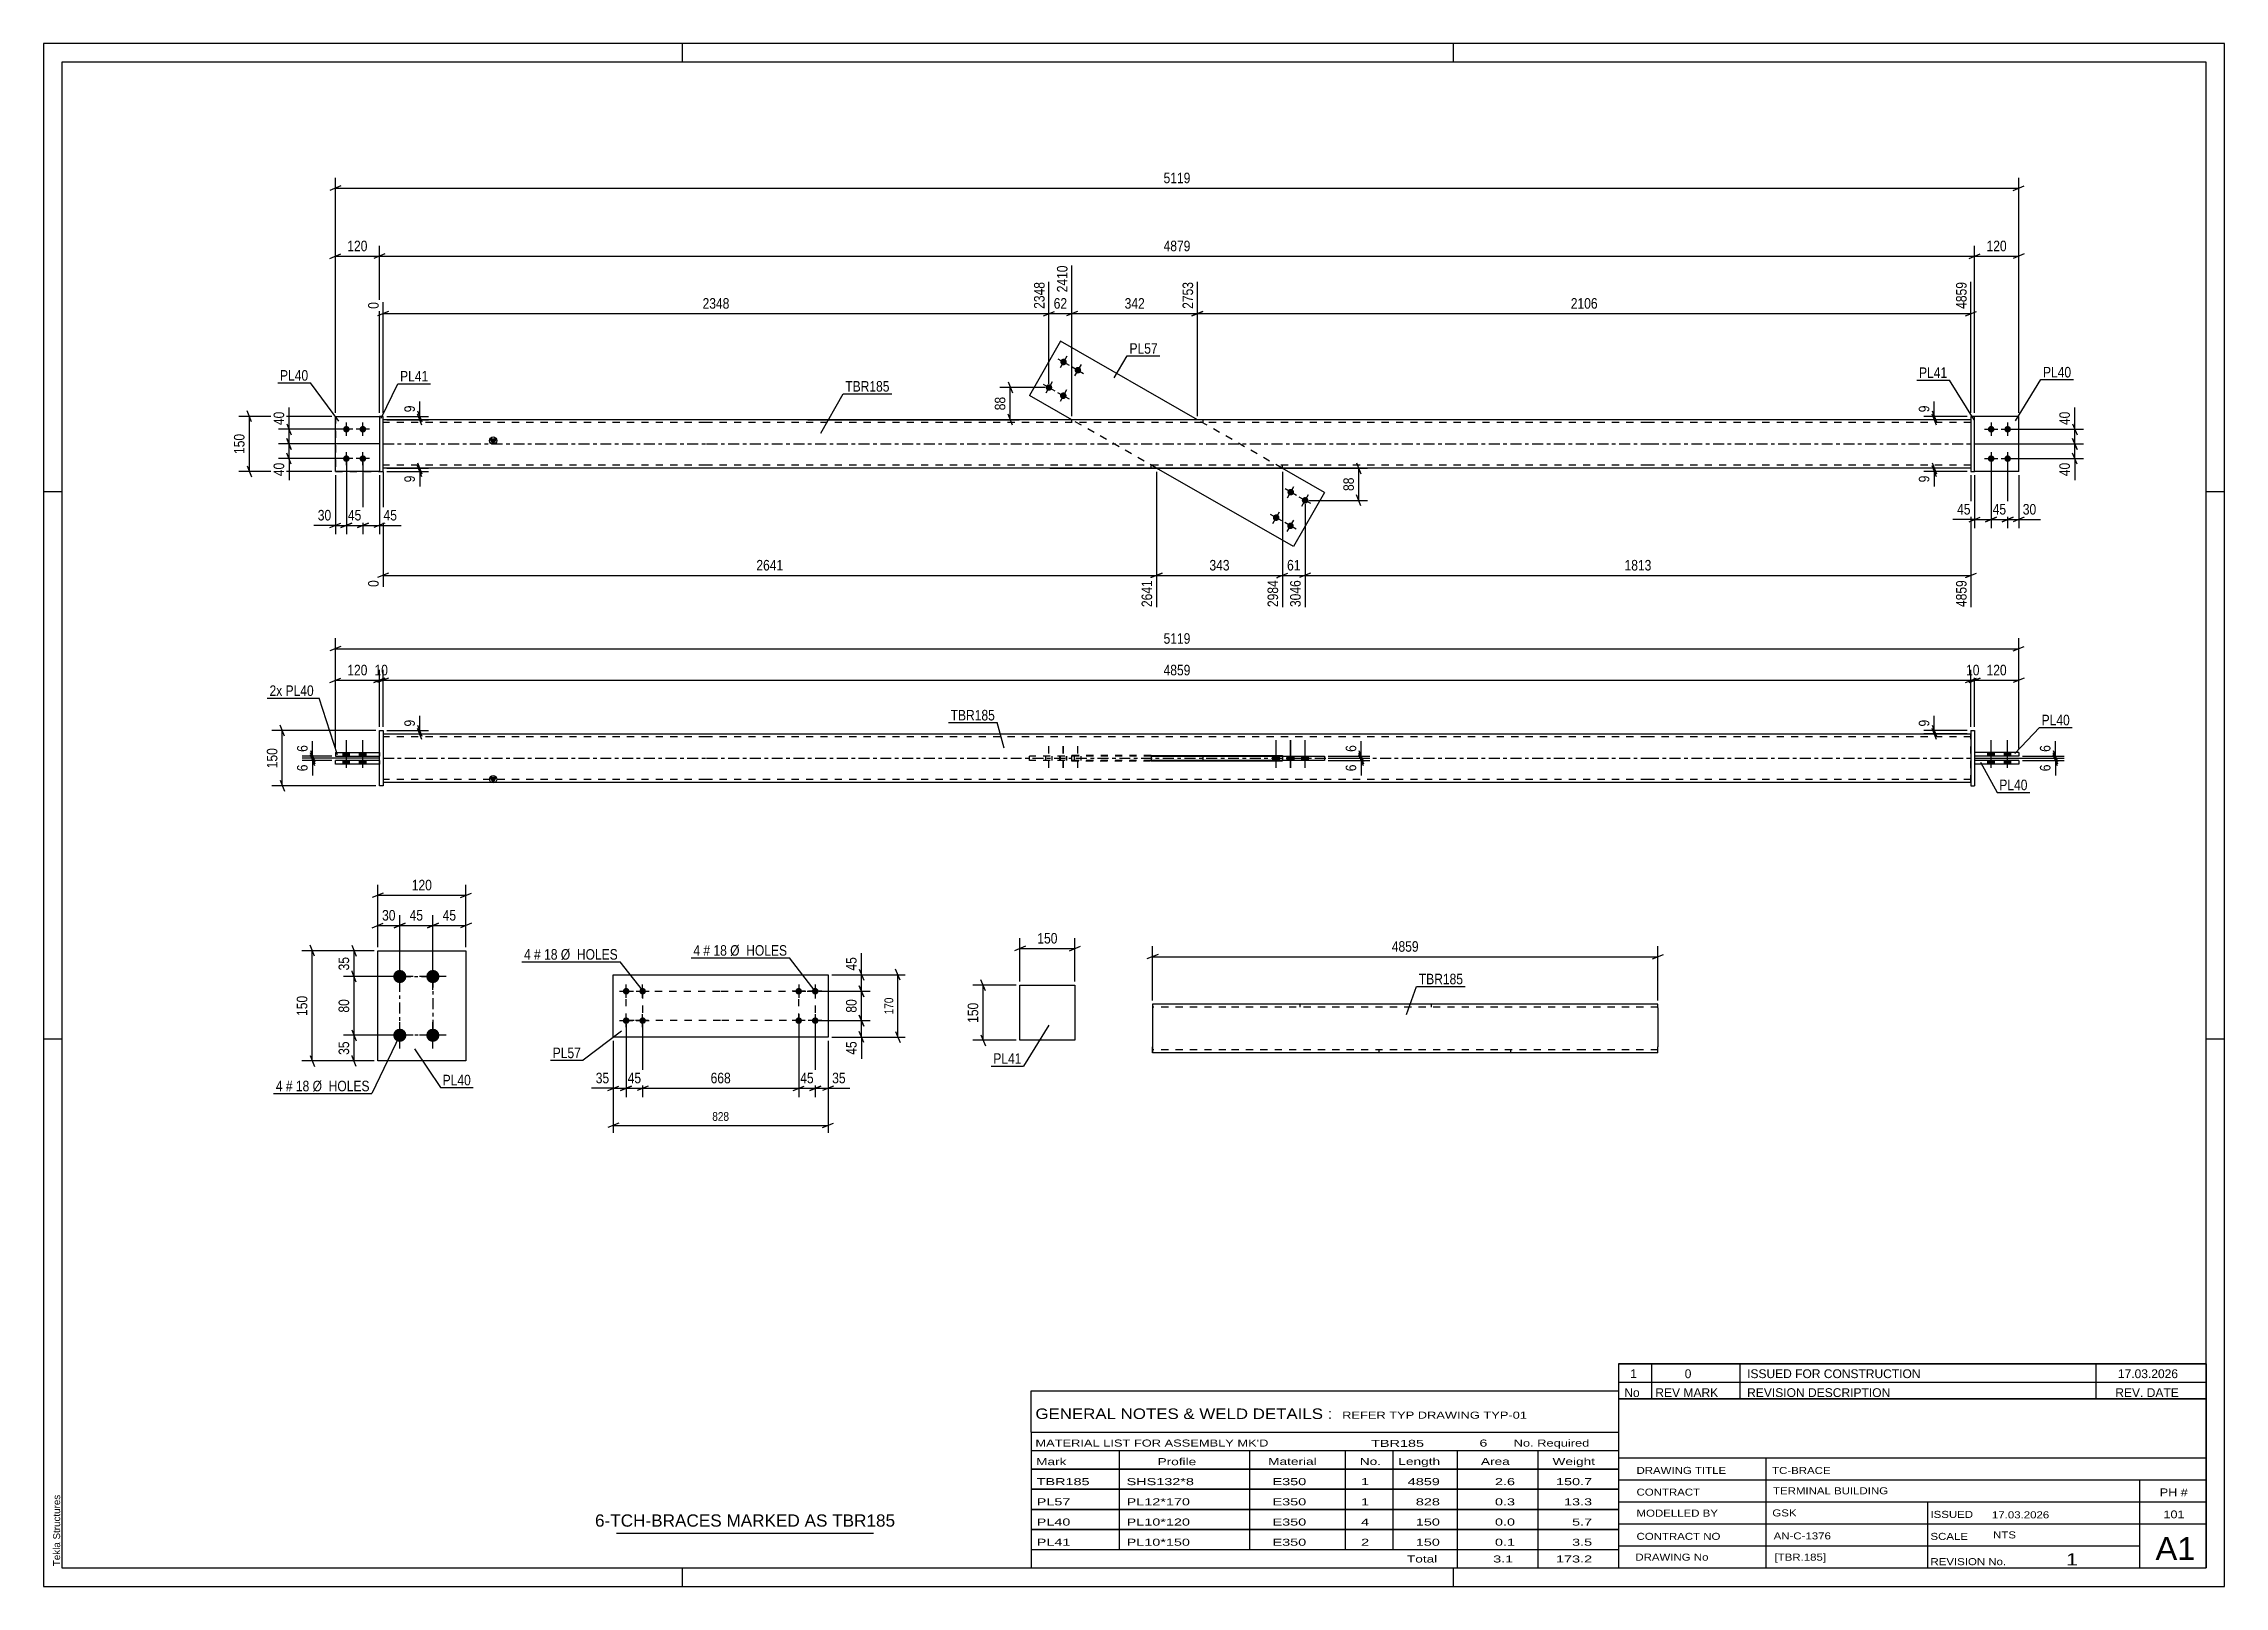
# Model space of a CAD drawing. Header units: millimetres. Extents: x 0 to 594, y 0 to 420.
import ezdxf

# ---------------------------------------------------------------- set-up
doc = ezdxf.new("R2010")
doc.units = ezdxf.units.MM
doc.linetypes.add('DXK_LINE_DOT2', pattern=[3.9198, 1.9599, -1.9599])
doc.linetypes.add('DXK_LINE_DOT3', pattern=[5.9187, 2.979, -0.9799, 0.9799, -0.9799])
doc.styles.add('Arial', font='ARIAL.TTF', dxfattribs={"height": 0.2})
doc.styles.add('Arial Narrow', font='ARIALN.TTF', dxfattribs={"height": 0.2})

# ---------------------------------------------------------------- blocks, each defined once
blk = doc.blocks.new('Unknown-580570030-1163')
at = {"color": 5, "linetype": 'Continuous'}
for p, q in [((594, 420), (0, 420)), ((0, 420), (0, 0)), ((174, 415), (174, 420)), ((384, 415), (384, 420)), ((594, 0), (594, 420)), ((589, 415), (5, 415)), ((5, 415), (5, 5)), ((589, 5), (589, 415)), ((5, 298), (0, 298)), ((594, 298), (589, 298)), ((5, 149), (0, 149)), ((594, 149), (589, 149)), ((0, 0), (594, 0)), ((5, 5), (589, 5)), ((174, 0), (174, 5)), ((384, 0), (384, 5))]:
    blk.add_line(p, q, dxfattribs=at)
at = {"color": 174, "linetype": 'Continuous', "style": 'Arial'}
blk.add_text('Tekla Structures', height=1.9102, rotation=90, dxfattribs=at).set_placement((4.5, 5.5))
blk = doc.blocks.new('Part-580570030-2608 - 2602')
at = {"color": 2, "linetype": 'Continuous'}
for p, q in [((322.04, 158.46), (302.04, 158.46)), ((302.04, 158.46), (302.04, 146.86)), ((419.6, 158.46), (322.14, 158.46)), ((439.7, 158.46), (419.7, 158.46)), ((439.7, 157.99), (439.7, 158.46)), ((439.7, 157.47), (439.7, 157.99)), ((439.7, 157.47), (439.7, 146.86)), ((302.04, 145.26), (302.04, 146.86)), ((322.04, 145.26), (302.04, 145.26)), ((419.6, 145.26), (322.14, 145.26)), ((439.7, 145.26), (419.7, 145.26)), ((439.7, 145.26), (439.7, 146.86))]:
    blk.add_line(p, q, dxfattribs=at)
at = {"color": 7, "linetype": 'DXK_LINE_DOT2'}
for p, q in [((322.04, 157.66), (302.04, 157.66)), ((419.6, 157.66), (322.14, 157.66)), ((342.14, 158.46), (342.14, 157.66)), ((377.95, 158.46), (377.95, 157.66)), ((439.7, 157.66), (419.7, 157.66)), ((302.04, 146.86), (302.04, 145.38)), ((322.04, 146.06), (302.04, 146.06)), ((419.6, 146.06), (322.14, 146.06)), ((363.8, 145.26), (363.8, 146.06)), ((399.6, 145.26), (399.6, 146.06)), ((439.7, 146.06), (419.7, 146.06))]:
    blk.add_line(p, q, dxfattribs=at)
blk = doc.blocks.new('Bolt-580570030-1930 - 1926')
at = {"linetype": 'Continuous'}
for points in [[(81.56, 226.06), (83.36, 226.06), (83.36, 227.06), (81.56, 227.06)], [(81.56, 226.06), (83.36, 226.06), (83.36, 227.06), (81.56, 227.06)], [(86.06, 226.06), (87.86, 226.06), (87.86, 227.06), (86.06, 227.06)], [(86.06, 226.06), (87.86, 226.06), (87.86, 227.06), (86.06, 227.06)], [(81.56, 223.86), (83.36, 223.86), (83.36, 224.86), (81.56, 224.86)], [(81.56, 223.86), (83.36, 223.86), (83.36, 224.86), (81.56, 224.86)], [(86.06, 223.86), (87.86, 223.86), (87.86, 224.86), (86.06, 224.86)], [(86.06, 223.86), (87.86, 223.86), (87.86, 224.86), (86.06, 224.86)]]:
    blk.add_hatch(color=1, dxfattribs=at).paths.add_polyline_path(points)
at = {"color": 1, "linetype": 'Continuous'}
for p, q in [((81.56, 226.06), (81.56, 227.06)), ((81.56, 226.06), (81.56, 227.06)), ((82.46, 222.86), (82.46, 230.36)), ((82.46, 222.86), (82.46, 230.36)), ((83.36, 226.06), (83.36, 227.06)), ((83.36, 226.06), (83.36, 227.06)), ((86.06, 226.06), (86.06, 227.06)), ((86.06, 226.06), (86.06, 227.06)), ((86.96, 222.86), (86.96, 230.36)), ((86.96, 222.86), (86.96, 230.36)), ((87.86, 226.06), (87.86, 227.06)), ((87.86, 226.06), (87.86, 227.06)), ((81.56, 223.86), (81.56, 224.86)), ((81.56, 223.86), (81.56, 224.86)), ((83.36, 223.86), (83.36, 224.86)), ((83.36, 223.86), (83.36, 224.86)), ((86.06, 223.86), (86.06, 224.86)), ((86.06, 223.86), (86.06, 224.86)), ((87.86, 223.86), (87.86, 224.86)), ((87.86, 223.86), (87.86, 224.86))]:
    blk.add_line(p, q, dxfattribs=at)
blk = doc.blocks.new('Bolt-580570030-1928 - 1926')
at = {"linetype": 'Continuous'}
for points in [[(334.81, 224.86), (336.61, 224.86), (336.61, 226.06), (334.81, 226.06)], [(338.72, 224.86), (340.52, 224.86), (340.52, 226.06), (338.72, 226.06)], [(338.79, 224.86), (340.59, 224.86), (340.59, 226.06), (338.79, 226.06)], [(342.69, 224.86), (344.49, 224.86), (344.49, 226.06), (342.69, 226.06)]]:
    blk.add_hatch(color=1, dxfattribs=at).paths.add_polyline_path(points)
at = {"color": 1, "linetype": 'Continuous'}
for p, q in [((334.81, 224.86), (334.81, 226.06)), ((335.71, 222.86), (335.71, 230.36)), ((336.61, 224.86), (336.61, 226.06)), ((338.72, 224.86), (338.72, 226.06)), ((338.79, 224.86), (338.79, 226.06)), ((339.62, 222.86), (339.62, 230.36)), ((339.69, 222.86), (339.69, 230.36)), ((340.52, 224.86), (340.52, 226.06)), ((340.59, 224.86), (340.59, 226.06)), ((342.69, 224.86), (342.69, 226.06)), ((343.59, 222.86), (343.59, 230.36)), ((344.49, 224.86), (344.49, 226.06))]:
    blk.add_line(p, q, dxfattribs=at)
blk = doc.blocks.new('Part-580570030-1937 - 1926')
at = {"color": 2, "linetype": 'Continuous'}
for p, q in [((91.46, 232.96), (92.46, 232.96)), ((91.46, 217.96), (91.46, 232.96)), ((92.46, 232.96), (92.46, 217.96)), ((92.46, 217.96), (91.46, 217.96))]:
    blk.add_line(p, q, dxfattribs=at)
blk = doc.blocks.new('Bolt-580570030-1929 - 1926')
at = {"color": 1, "linetype": 'DXK_LINE_DOT2'}
for p, q in [((272.94, 224.86), (272.94, 226.06)), ((273.84, 222.86), (273.84, 230.36)), ((274.74, 224.86), (274.74, 226.06)), ((276.84, 224.86), (276.84, 226.06)), ((276.91, 224.86), (276.91, 226.06)), ((277.74, 222.86), (277.74, 230.36)), ((277.81, 222.86), (277.81, 230.36)), ((278.64, 224.86), (278.64, 226.06)), ((278.71, 224.86), (278.71, 226.06)), ((280.82, 224.86), (280.82, 226.06)), ((281.72, 222.86), (281.72, 230.36)), ((282.62, 224.86), (282.62, 226.06))]:
    blk.add_line(p, q, dxfattribs=at)
blk = doc.blocks.new('Part-580570030-1947 - 1926')
at = {"color": 2, "linetype": 'Continuous'}
for p, q in [((79.46, 223.86), (79.46, 224.86)), ((91.46, 224.86), (79.46, 224.86)), ((91.46, 223.86), (79.46, 223.86)), ((91.46, 224.86), (91.46, 223.86))]:
    blk.add_line(p, q, dxfattribs=at)
blk = doc.blocks.new('Bolt-580570030-1931 - 1926')
at = {"linetype": 'Continuous'}
for points in [[(531.37, 227.06), (529.57, 227.06), (529.57, 226.06), (531.37, 226.06)], [(531.37, 227.06), (529.57, 227.06), (529.57, 226.06), (531.37, 226.06)], [(535.87, 227.06), (534.07, 227.06), (534.07, 226.06), (535.87, 226.06)], [(535.87, 227.06), (534.07, 227.06), (534.07, 226.06), (535.87, 226.06)], [(531.37, 224.86), (529.57, 224.86), (529.57, 223.86), (531.37, 223.86)], [(531.37, 224.86), (529.57, 224.86), (529.57, 223.86), (531.37, 223.86)], [(535.87, 224.86), (534.07, 224.86), (534.07, 223.86), (535.87, 223.86)], [(535.87, 224.86), (534.07, 224.86), (534.07, 223.86), (535.87, 223.86)]]:
    blk.add_hatch(color=1, dxfattribs=at).paths.add_polyline_path(points)
at = {"color": 1, "linetype": 'Continuous'}
for p, q in [((529.57, 226.06), (529.57, 227.06)), ((529.57, 226.06), (529.57, 227.06)), ((530.47, 222.86), (530.47, 230.36)), ((530.47, 222.86), (530.47, 230.36)), ((531.37, 226.06), (531.37, 227.06)), ((531.37, 226.06), (531.37, 227.06)), ((534.07, 226.06), (534.07, 227.06)), ((534.07, 226.06), (534.07, 227.06)), ((534.97, 222.86), (534.97, 230.36)), ((534.97, 222.86), (534.97, 230.36)), ((535.87, 226.06), (535.87, 227.06)), ((535.87, 226.06), (535.87, 227.06)), ((529.57, 223.86), (529.57, 224.86)), ((529.57, 223.86), (529.57, 224.86)), ((531.37, 223.86), (531.37, 224.86)), ((531.37, 223.86), (531.37, 224.86)), ((534.07, 223.86), (534.07, 224.86)), ((534.07, 223.86), (534.07, 224.86)), ((535.87, 223.86), (535.87, 224.86)), ((535.87, 223.86), (535.87, 224.86))]:
    blk.add_line(p, q, dxfattribs=at)
blk = doc.blocks.new('Part-580570030-1942 - 1926')
at = {"color": 2, "linetype": 'Continuous'}
for p, q in [((79.46, 227.06), (79.46, 226.06)), ((79.46, 227.06), (91.46, 227.06)), ((79.46, 226.06), (91.46, 226.06)), ((91.46, 227.06), (91.46, 226.06))]:
    blk.add_line(p, q, dxfattribs=at)
blk = doc.blocks.new('Part-580570030-1934 - 1926')
at = {"color": 7, "linetype": 'DXK_LINE_DOT2'}
for p, q in [((268.56, 224.86), (268.56, 226.06)), ((301.64, 226.06), (268.56, 226.06)), ((277.01, 224.86), (277.01, 226.06)), ((301.64, 224.86), (268.56, 224.86))]:
    blk.add_line(p, q, dxfattribs=at)
at = {"color": 2, "linetype": 'Continuous'}
for p, q in [((301.64, 226.06), (348.87, 226.06)), ((340.42, 224.86), (340.42, 226.06)), ((348.87, 226.06), (348.87, 224.86)), ((340.42, 224.86), (301.64, 224.86)), ((348.87, 224.86), (340.42, 224.86))]:
    blk.add_line(p, q, dxfattribs=at)
blk = doc.blocks.new('Part-580570030-1948 - 1926')
at = {"color": 2, "linetype": 'Continuous'}
for p, q in [((524.97, 232.96), (524.97, 217.96)), ((524.97, 232.96), (525.97, 232.96)), ((525.97, 232.96), (525.97, 217.96)), ((524.97, 217.96), (525.97, 217.96))]:
    blk.add_line(p, q, dxfattribs=at)
blk = doc.blocks.new('Part-580570030-1953 - 1926')
at = {"color": 2, "linetype": 'Continuous'}
for p, q in [((537.97, 227.06), (525.97, 227.06)), ((525.97, 227.06), (525.97, 226.06)), ((537.97, 226.06), (525.97, 226.06)), ((537.97, 227.06), (537.97, 226.06))]:
    blk.add_line(p, q, dxfattribs=at)
blk = doc.blocks.new('Part-580570030-1958 - 1926')
at = {"color": 2, "linetype": 'Continuous'}
for p, q in [((537.97, 224.86), (525.97, 224.86)), ((525.97, 224.86), (525.97, 223.86)), ((537.97, 223.86), (525.97, 223.86)), ((537.97, 224.86), (537.97, 223.86))]:
    blk.add_line(p, q, dxfattribs=at)
blk = doc.blocks.new('Part-580570030-1963 - 1926')
at = {"linetype": 'Continuous'}
blk.add_hatch(color=2, dxfattribs=at).paths.add_polyline_path([(122.46, 218.86), (121.66, 220.26), (123.26, 220.26)])
at = {"color": 2, "linetype": 'Continuous'}
for p, q in [((92.46, 232.06), (180.46, 232.06)), ((180.56, 232.06), (436.97, 232.06)), ((436.97, 232.06), (524.97, 232.06)), ((301.64, 226.16), (301.64, 224.76)), ((301.64, 226.16), (337.44, 226.16)), ((315.79, 226.16), (315.79, 226.06)), ((337.44, 226.16), (337.44, 226.06)), ((122.46, 218.86), (121.66, 220.26)), ((121.66, 220.26), (123.26, 220.26)), ((123.26, 220.26), (122.46, 218.86)), ((301.64, 224.76), (337.44, 224.76)), ((315.79, 224.76), (315.79, 224.86)), ((337.44, 224.76), (337.44, 224.86)), ((180.46, 218.86), (92.46, 218.86)), ((436.97, 218.86), (180.56, 218.86)), ((524.97, 218.86), (436.97, 218.86))]:
    blk.add_line(p, q, dxfattribs=at)
at = {"color": 7, "linetype": 'DXK_LINE_DOT2'}
for p, q in [((92.46, 232.06), (92.46, 218.86)), ((524.97, 218.86), (524.97, 232.06)), ((180.46, 231.26), (92.46, 231.26)), ((436.97, 231.26), (180.56, 231.26)), ((279.98, 226.16), (279.98, 224.76)), ((301.64, 226.16), (279.98, 226.16)), ((315.79, 226.06), (315.79, 224.86)), ((337.44, 226.06), (337.44, 224.86)), ((524.97, 231.26), (436.97, 231.26)), ((279.98, 224.76), (301.64, 224.76)), ((180.46, 219.66), (92.46, 219.66)), ((436.97, 219.66), (180.56, 219.66)), ((524.97, 219.66), (436.97, 219.66))]:
    blk.add_line(p, q, dxfattribs=at)
at = {"color": 7, "linetype": 'DXK_LINE_DOT3'}
for p, q in [((92.46, 225.46), (180.46, 225.46)), ((180.56, 225.46), (436.97, 225.46)), ((436.97, 225.46), (524.97, 225.46))]:
    blk.add_line(p, q, dxfattribs=at)
at = {"color": 2, "linetype": 'Continuous'}
blk.add_circle((122.46, 219.76), 1, dxfattribs=at)
blk = doc.blocks.new('Part-580570030-1431 - 1403')
at = {"color": 7, "linetype": 'DXK_LINE_DOT2'}
for p, q in [((537.97, 318.52), (525.97, 318.52)), ((525.97, 303.52), (525.97, 318.52)), ((537.97, 303.52), (537.97, 318.52)), ((537.97, 303.52), (525.97, 303.52))]:
    blk.add_line(p, q, dxfattribs=at)
blk = doc.blocks.new('Bolt-580570030-1489 - 1403')
at = {"linetype": 'Continuous'}
for points in [[(82.46, 314.12, -1), (82.46, 315.92, -1)], [(86.96, 314.12, -1), (86.96, 315.92, -1)], [(82.46, 306.12, -1), (82.46, 307.92, -1)], [(86.96, 306.12, -1), (86.96, 307.92, -1)]]:
    blk.add_hatch(color=1, dxfattribs=at).paths.add_polyline_path(points)
at = {"color": 1, "linetype": 'Continuous'}
for p, q in [((84.26, 315.02), (80.66, 315.02)), ((82.46, 313.22), (82.46, 316.82)), ((88.76, 315.02), (85.16, 315.02)), ((86.96, 313.22), (86.96, 316.82)), ((84.26, 307.02), (80.66, 307.02)), ((82.46, 305.22), (82.46, 308.82)), ((88.76, 307.02), (85.16, 307.02)), ((86.96, 305.22), (86.96, 308.82))]:
    blk.add_line(p, q, dxfattribs=at)
blk = doc.blocks.new('Part-580570030-1462 - 1403')
at = {"color": 7, "linetype": 'DXK_LINE_DOT2'}
for p, q in [((79.46, 318.52), (79.46, 303.52)), ((79.46, 318.52), (91.46, 318.52)), ((91.46, 318.52), (91.46, 303.52)), ((79.46, 303.52), (91.46, 303.52))]:
    blk.add_line(p, q, dxfattribs=at)
blk = doc.blocks.new('Part-580570030-1446 - 1403')
at = {"color": 2, "linetype": 'Continuous'}
for p, q in [((537.97, 318.52), (525.97, 318.52)), ((537.97, 303.52), (537.97, 318.52)), ((537.97, 303.52), (525.97, 303.52))]:
    blk.add_line(p, q, dxfattribs=at)
at = {"color": 7, "linetype": 'DXK_LINE_DOT2'}
blk.add_line((525.97, 303.52), (525.97, 318.52), dxfattribs=at)
blk = doc.blocks.new('Part-580570030-1430 - 1403')
at = {"linetype": 'Continuous'}
blk.add_hatch(color=2, dxfattribs=at).paths.add_polyline_path([(122.46, 311.02), (121.66, 312.42), (123.26, 312.42)])
at = {"color": 2, "linetype": 'Continuous'}
for p, q in [((180.46, 317.62), (92.46, 317.62)), ((436.97, 317.62), (180.56, 317.62)), ((524.97, 317.62), (436.97, 317.62)), ((122.46, 311.02), (121.66, 312.42)), ((121.66, 312.42), (123.26, 312.42)), ((123.26, 312.42), (122.46, 311.02)), ((180.46, 304.42), (92.46, 304.42)), ((436.97, 304.42), (180.56, 304.42)), ((524.97, 304.42), (436.97, 304.42))]:
    blk.add_line(p, q, dxfattribs=at)
at = {"color": 7, "linetype": 'DXK_LINE_DOT2'}
for p, q in [((92.46, 304.42), (92.46, 317.62)), ((180.46, 316.82), (92.46, 316.82)), ((436.97, 316.82), (180.56, 316.82)), ((279.98, 317.62), (279.98, 316.82)), ((315.79, 317.62), (315.79, 316.82)), ((524.97, 316.82), (436.97, 316.82)), ((524.97, 317.62), (524.97, 304.42)), ((180.46, 305.22), (92.46, 305.22)), ((436.97, 305.22), (180.56, 305.22)), ((301.64, 304.42), (301.64, 305.22)), ((337.44, 304.42), (337.44, 305.22)), ((524.97, 305.22), (436.97, 305.22))]:
    blk.add_line(p, q, dxfattribs=at)
at = {"color": 7, "linetype": 'DXK_LINE_DOT3'}
for p, q in [((92.46, 311.02), (180.46, 311.02)), ((180.56, 311.02), (436.97, 311.02)), ((436.97, 311.02), (524.97, 311.02))]:
    blk.add_line(p, q, dxfattribs=at)
at = {"color": 2, "linetype": 'Continuous'}
blk.add_circle((122.46, 311.92), 1, dxfattribs=at)
blk = doc.blocks.new('Part-580570030-1461 - 1403')
at = {"color": 2, "linetype": 'Continuous'}
for p, q in [((525.97, 318.52), (524.97, 318.52)), ((524.97, 318.52), (524.97, 303.52)), ((525.97, 303.52), (525.97, 318.52)), ((524.97, 303.52), (525.97, 303.52))]:
    blk.add_line(p, q, dxfattribs=at)
blk = doc.blocks.new('Part-580570030-1467 - 1403')
at = {"color": 2, "linetype": 'Continuous'}
for p, q in [((79.46, 303.52), (79.46, 318.52)), ((79.46, 318.52), (91.46, 318.52)), ((91.46, 303.52), (79.46, 303.52))]:
    blk.add_line(p, q, dxfattribs=at)
at = {"color": 7, "linetype": 'DXK_LINE_DOT2'}
blk.add_line((91.46, 318.52), (91.46, 303.52), dxfattribs=at)
blk = doc.blocks.new('Part-580570030-1472 - 1403')
at = {"color": 2, "linetype": 'Continuous'}
for p, q in [((92.46, 318.52), (91.46, 318.52)), ((91.46, 318.52), (91.46, 303.52)), ((92.46, 303.52), (92.46, 318.52)), ((91.46, 303.52), (92.46, 303.52))]:
    blk.add_line(p, q, dxfattribs=at)
blk = doc.blocks.new('Part-580570030-1487 - 1403')
at = {"color": 2, "linetype": 'Continuous'}
for p, q in [((277.01, 338.97), (268.56, 324.22)), ((314.29, 317.62), (277.01, 338.97)), ((280.08, 317.62), (268.56, 324.22)), ((340.42, 283.07), (303.13, 304.42)), ((348.87, 297.83), (337.34, 304.42)), ((348.87, 297.83), (340.42, 283.07))]:
    blk.add_line(p, q, dxfattribs=at)
at = {"color": 7, "linetype": 'DXK_LINE_DOT2'}
for p, q in [((303.13, 304.42), (280.08, 317.62)), ((337.34, 304.42), (314.29, 317.62))]:
    blk.add_line(p, q, dxfattribs=at)
blk = doc.blocks.new('Bolt-580570030-1488 - 1403')
at = {"linetype": 'Continuous'}
for points in [[(530.47, 315.92, -1), (530.47, 314.12, -1)], [(534.97, 315.92, -1), (534.97, 314.12, -1)], [(530.47, 307.92, -1), (530.47, 306.12, -1)], [(534.97, 307.92, -1), (534.97, 306.12, -1)]]:
    blk.add_hatch(color=1, dxfattribs=at).paths.add_polyline_path(points)
at = {"color": 1, "linetype": 'Continuous'}
for p, q in [((528.67, 315.02), (532.27, 315.02)), ((530.47, 316.82), (530.47, 313.22)), ((533.17, 315.02), (536.77, 315.02)), ((534.97, 316.82), (534.97, 313.22)), ((528.67, 307.02), (532.27, 307.02)), ((530.47, 308.82), (530.47, 305.22)), ((533.17, 307.02), (536.77, 307.02)), ((534.97, 308.82), (534.97, 305.22))]:
    blk.add_line(p, q, dxfattribs=at)
blk = doc.blocks.new('Bolt-580570030-1490 - 1403')
at = {"linetype": 'Continuous'}
for points in [[(278.26, 334.11, -1), (277.36, 332.55, -1)], [(274.28, 327.17, -1), (273.39, 325.61, -1)], [(282.16, 331.88, -1), (281.27, 330.31, -1)], [(278.19, 324.93, -1), (277.29, 323.37, -1)]]:
    blk.add_hatch(color=1, dxfattribs=at).paths.add_polyline_path(points)
at = {"color": 1, "linetype": 'Continuous'}
for p, q in [((276.25, 334.22), (279.37, 332.44)), ((278.71, 334.89), (276.92, 331.77)), ((282.61, 332.66), (280.82, 329.53)), ((272.27, 327.28), (275.4, 325.49)), ((274.73, 327.95), (272.94, 324.83)), ((280.15, 331.99), (283.28, 330.2)), ((276.18, 325.05), (279.3, 323.26)), ((278.63, 325.71), (276.85, 322.59))]:
    blk.add_line(p, q, dxfattribs=at)
blk = doc.blocks.new('Bolt-580570030-1491 - 1403')
at = {"linetype": 'Continuous'}
for points in [[(339.24, 297.11, -1), (340.14, 298.68, -1)], [(335.27, 290.17, -1), (336.16, 291.73, -1)], [(343.15, 294.88, -1), (344.04, 296.44, -1)], [(339.17, 287.94, -1), (340.07, 289.5, -1)]]:
    blk.add_hatch(color=1, dxfattribs=at).paths.add_polyline_path(points)
at = {"color": 1, "linetype": 'Continuous'}
for p, q in [((341.25, 297), (338.13, 298.79)), ((338.79, 296.33), (340.58, 299.46)), ((342.7, 294.1), (344.49, 297.22)), ((337.27, 290.06), (334.15, 291.85)), ((334.82, 289.39), (336.61, 292.52)), ((345.16, 294.77), (342.03, 296.55)), ((341.18, 287.82), (338.06, 289.61)), ((338.72, 287.16), (340.51, 290.28))]:
    blk.add_line(p, q, dxfattribs=at)
blk = doc.blocks.new('Part-580570030-2163 - 2157')
at = {"color": 2, "linetype": 'Continuous'}
for p, q in [((91.02, 143.03), (91.02, 173.03)), ((91.02, 173.03), (115.02, 173.03)), ((115.02, 173.03), (115.02, 143.03)), ((115.02, 143.03), (91.02, 143.03))]:
    blk.add_line(p, q, dxfattribs=at)
blk = doc.blocks.new('Bolt-580570030-2224 - 2157')
at = {"linetype": 'Continuous'}
for points in [[(97.02, 164.23, -1), (97.02, 167.83, -1)], [(106.02, 164.23, -1), (106.02, 167.83, -1)], [(97.02, 148.23, -1), (97.02, 151.83, -1)], [(106.02, 148.23, -1), (106.02, 151.83, -1)]]:
    blk.add_hatch(color=1, dxfattribs=at).paths.add_polyline_path(points)
at = {"color": 1, "linetype": 'Continuous'}
for p, q in [((97.02, 162.43), (97.02, 169.63)), ((106.02, 162.43), (106.02, 169.63)), ((100.62, 166.03), (93.42, 166.03)), ((109.62, 166.03), (102.42, 166.03)), ((100.62, 150.03), (93.42, 150.03)), ((97.02, 146.43), (97.02, 153.63)), ((109.62, 150.03), (102.42, 150.03)), ((106.02, 146.43), (106.02, 153.63))]:
    blk.add_line(p, q, dxfattribs=at)
blk = doc.blocks.new('Part-580570030-2387 - 2381')
at = {"color": 2, "linetype": 'Continuous'}
for p, q in [((265.92, 163.66), (280.92, 163.66)), ((265.92, 148.66), (265.92, 163.66)), ((280.92, 163.66), (280.92, 148.66)), ((280.92, 148.66), (265.92, 148.66))]:
    blk.add_line(p, q, dxfattribs=at)
blk = doc.blocks.new('Part-580570030-3528 - 3527')
at = {"color": 2, "linetype": 'Continuous'}
for p, q in [((155.17, 166.52), (184.37, 166.52)), ((155.17, 149.52), (155.17, 166.52)), ((184.47, 166.52), (213.67, 166.52)), ((213.67, 166.52), (213.67, 149.52)), ((184.37, 149.52), (155.17, 149.52)), ((213.67, 149.52), (184.47, 149.52))]:
    blk.add_line(p, q, dxfattribs=at)
blk = doc.blocks.new('Bolt-580570030-3529 - 3527')
at = {"linetype": 'Continuous'}
for points in [[(205.67, 161.12, -1), (205.67, 162.92, -1)], [(210.17, 161.12, -1), (210.17, 162.92, -1)], [(205.67, 153.12, -1), (205.67, 154.92, -1)], [(210.17, 153.12, -1), (210.17, 154.92, -1)]]:
    blk.add_hatch(color=1, dxfattribs=at).paths.add_polyline_path(points)
at = {"color": 1, "linetype": 'Continuous'}
for p, q in [((207.47, 162.02), (203.87, 162.02)), ((205.67, 163.82), (205.67, 160.22)), ((211.97, 162.02), (208.37, 162.02)), ((210.17, 163.82), (210.17, 160.22)), ((205.67, 155.82), (205.67, 152.22)), ((210.17, 155.82), (210.17, 152.22)), ((207.47, 154.02), (203.87, 154.02)), ((211.97, 154.02), (208.37, 154.02))]:
    blk.add_line(p, q, dxfattribs=at)
blk = doc.blocks.new('Bolt-580570030-3530 - 3527')
at = {"linetype": 'Continuous'}
for points in [[(158.67, 162.92, -1), (158.67, 161.12, -1)], [(163.17, 162.92, -1), (163.17, 161.12, -1)], [(158.67, 154.92, -1), (158.67, 153.12, -1)], [(163.17, 154.92, -1), (163.17, 153.12, -1)]]:
    blk.add_hatch(color=1, dxfattribs=at).paths.add_polyline_path(points)
at = {"color": 1, "linetype": 'Continuous'}
for p, q in [((156.87, 162.02), (160.47, 162.02)), ((158.67, 160.22), (158.67, 163.82)), ((161.37, 162.02), (164.97, 162.02)), ((163.17, 160.22), (163.17, 163.82)), ((158.67, 152.22), (158.67, 155.82)), ((163.17, 152.22), (163.17, 155.82)), ((156.87, 154.02), (160.47, 154.02)), ((161.37, 154.02), (164.97, 154.02))]:
    blk.add_line(p, q, dxfattribs=at)
blk = doc.blocks.new('Rectangle-580570030-2365 - 2157')
at = {"color": 1, "linetype": 'DXK_LINE_DOT3'}
blk.add_lwpolyline([(97.02, 166.03), (106.02, 166.03), (106.02, 150.03), (97.02, 150.03), (97.02, 166.03)], close=True, dxfattribs=at)
blk = doc.blocks.new('Rectangle-580570030-4223 - 3527')
at = {"color": 1, "linetype": 'DXK_LINE_DOT2'}
for p, q in [((158.67, 162.02), (163.17, 162.02)), ((158.67, 154.02), (158.67, 162.02)), ((163.17, 162.02), (163.17, 154.02)), ((163.17, 154.02), (158.67, 154.02))]:
    blk.add_line(p, q, dxfattribs=at)
blk = doc.blocks.new('Rectangle-580570030-4233 - 3527')
at = {"color": 1, "linetype": 'DXK_LINE_DOT2'}
for p, q in [((205.67, 162.02), (210.17, 162.02)), ((205.67, 154.02), (205.67, 162.02)), ((210.17, 162.02), (210.17, 154.02)), ((210.17, 154.02), (205.67, 154.02))]:
    blk.add_line(p, q, dxfattribs=at)
blk = doc.blocks.new('Rectangle-580570030-4243 - 3527')
at = {"color": 1, "linetype": 'DXK_LINE_DOT2'}
for p, q in [((158.67, 162.02), (184.37, 162.02)), ((158.67, 154.02), (158.67, 162.02)), ((184.47, 162.02), (210.17, 162.02)), ((210.17, 162.02), (210.17, 154.02)), ((184.37, 154.02), (158.67, 154.02)), ((210.17, 154.02), (184.47, 154.02))]:
    blk.add_line(p, q, dxfattribs=at)
blk = doc.blocks.new('StraightDimension-580570030-2614 - 2602')
at = {"color": 7, "linetype": 'Continuous'}
for p, q in [((302.04, 159.46), (302.04, 174.28)), ((439.7, 159.46), (439.7, 174.28)), ((303.54, 172.03), (300.54, 170.83)), ((302.04, 171.43), (439.7, 171.43)), ((438.2, 170.83), (441.2, 172.03))]:
    blk.add_line(p, q, dxfattribs=at)
at = {"color": 0}
blk.add_wipeout([(375.13, 172.18), (375.13, 176.38), (366.62, 176.38), (366.62, 172.18)], dxfattribs=at)
at = {"color": 3, "style": 'Arial Narrow'}
blk.add_text('4859', height=2.863, dxfattribs=at).set_placement((367.22, 172.78))
blk = doc.blocks.new('StraightDimension-580570030-1971 - 1926')
at = {"color": 7, "linetype": 'Continuous'}
for p, q in [((90.46, 232.96), (62.17, 232.96)), ((65.62, 231.46), (64.42, 234.46)), ((65.02, 217.96), (65.02, 232.96)), ((90.46, 217.96), (62.17, 217.96)), ((64.42, 219.46), (65.62, 216.46))]:
    blk.add_line(p, q, dxfattribs=at)
at = {"color": 0}
blk.add_wipeout([(64.27, 228.81), (60.07, 228.81), (60.07, 222.12), (64.27, 222.12)], dxfattribs=at)
at = {"color": 3, "style": 'Arial Narrow'}
blk.add_text('150', height=2.863, rotation=90.00021, dxfattribs=at).set_placement((63.67, 222.72))
blk = doc.blocks.new('StraightDimension-580570030-1982 - 1926')
at = {"color": 7, "linetype": 'Continuous'}
for p, q in [((349.87, 226.06), (361.27, 226.06)), ((358.27, 227.56), (359.47, 224.56)), ((359.47, 223.96), (358.27, 226.96)), ((358.87, 225.46), (358.87, 226.06)), ((349.87, 225.46), (361.27, 225.46))]:
    blk.add_line(p, q, dxfattribs=at)
at = {"color": 0}
blk.add_wipeout([(358.12, 229.62), (353.92, 229.62), (353.92, 226.59), (358.12, 226.59)], dxfattribs=at)
at = {"color": 7, "linetype": 'Continuous'}
blk.add_line((358.87, 226.06), (358.87, 230.14), dxfattribs=at)
blk.add_line((358.87, 226.06), (358.87, 230.14), dxfattribs=at)
at = {"color": 3, "style": 'Arial Narrow'}
blk.add_text('6', height=2.86, rotation=90.00021, dxfattribs=at).set_placement((357.52, 227.19))
blk = doc.blocks.new('StraightDimension-580570030-1986 - 1926')
at = {"color": 7, "linetype": 'Continuous'}
for p, q in [((358.27, 226.96), (359.47, 223.96)), ((359.47, 223.36), (358.27, 226.36)), ((349.87, 225.46), (361.27, 225.46)), ((349.87, 224.86), (361.27, 224.86)), ((358.87, 224.86), (358.87, 225.46))]:
    blk.add_line(p, q, dxfattribs=at)
at = {"color": 0}
blk.add_wipeout([(358.12, 224.34), (353.92, 224.34), (353.92, 221.31), (358.12, 221.31)], dxfattribs=at)
at = {"color": 7, "linetype": 'Continuous'}
blk.add_line((358.87, 224.86), (358.87, 220.79), dxfattribs=at)
blk.add_line((358.87, 224.86), (358.87, 220.79), dxfattribs=at)
at = {"color": 3, "style": 'Arial Narrow'}
blk.add_text('6', height=2.86, rotation=90.00021, dxfattribs=at).set_placement((357.52, 221.91))
blk = doc.blocks.new('StraightDimension-580570030-1991 - 1926')
at = {"color": 7, "linetype": 'Continuous'}
for p, q in [((538.97, 226.06), (550.37, 226.06)), ((547.37, 227.56), (548.57, 224.56)), ((548.57, 223.96), (547.37, 226.96)), ((547.97, 225.46), (547.97, 226.06)), ((525.97, 225.46), (550.37, 225.46))]:
    blk.add_line(p, q, dxfattribs=at)
at = {"color": 0}
blk.add_wipeout([(547.22, 229.62), (543.02, 229.62), (543.02, 226.59), (547.22, 226.59)], dxfattribs=at)
at = {"color": 7, "linetype": 'Continuous'}
blk.add_line((547.97, 226.06), (547.97, 230.14), dxfattribs=at)
blk.add_line((547.97, 226.06), (547.97, 230.14), dxfattribs=at)
at = {"color": 3, "style": 'Arial Narrow'}
blk.add_text('6', height=2.86, rotation=90.00021, dxfattribs=at).set_placement((546.62, 227.19))
blk = doc.blocks.new('StraightDimension-580570030-2081 - 1926')
at = {"color": 7, "linetype": 'Continuous'}
for p, q in [((91.46, 233.96), (91.46, 249.52)), ((92.46, 233.96), (92.46, 249.52)), ((89.96, 246.07), (92.96, 247.27)), ((93.96, 247.27), (90.96, 246.07)), ((91.46, 246.67), (92.46, 246.67))]:
    blk.add_line(p, q, dxfattribs=at)
at = {"color": 0}
blk.add_wipeout([(94.39, 247.42), (94.39, 251.62), (89.53, 251.62), (89.53, 247.42)], dxfattribs=at)
at = {"color": 3, "style": 'Arial Narrow'}
blk.add_text('10', height=2.863, dxfattribs=at).set_placement((90.13, 248.02))
blk = doc.blocks.new('StraightDimension-580570030-2004 - 1926')
at = {"color": 7, "linetype": 'Continuous'}
for p, q in [((547.37, 226.96), (548.57, 223.96)), ((548.57, 223.36), (547.37, 226.36)), ((525.97, 225.46), (550.37, 225.46)), ((538.97, 224.86), (550.37, 224.86)), ((547.97, 224.86), (547.97, 225.46))]:
    blk.add_line(p, q, dxfattribs=at)
at = {"color": 0}
blk.add_wipeout([(547.22, 224.34), (543.02, 224.34), (543.02, 221.31), (547.22, 221.31)], dxfattribs=at)
at = {"color": 7, "linetype": 'Continuous'}
blk.add_line((547.97, 224.86), (547.97, 220.79), dxfattribs=at)
blk.add_line((547.97, 224.86), (547.97, 220.79), dxfattribs=at)
at = {"color": 3, "style": 'Arial Narrow'}
blk.add_text('6', height=2.86, rotation=90.00021, dxfattribs=at).set_placement((546.62, 221.91))
blk = doc.blocks.new('StraightDimension-580570030-2018 - 1926')
at = {"color": 7, "linetype": 'Continuous'}
for p, q in [((72.65, 226.96), (73.85, 223.96)), ((73.85, 223.36), (72.65, 226.36)), ((91.46, 225.46), (70.4, 225.46)), ((78.46, 224.86), (70.4, 224.86)), ((73.25, 224.86), (73.25, 225.46))]:
    blk.add_line(p, q, dxfattribs=at)
at = {"color": 0}
blk.add_wipeout([(72.5, 224.34), (68.3, 224.34), (68.3, 221.31), (72.5, 221.31)], dxfattribs=at)
at = {"color": 7, "linetype": 'Continuous'}
blk.add_line((73.25, 224.86), (73.25, 220.79), dxfattribs=at)
blk.add_line((73.25, 224.86), (73.25, 220.79), dxfattribs=at)
at = {"color": 3, "style": 'Arial Narrow'}
blk.add_text('6', height=2.86, rotation=90.00021, dxfattribs=at).set_placement((71.9, 221.91))
blk = doc.blocks.new('StraightDimension-580570030-2031 - 1926')
at = {"color": 7, "linetype": 'Continuous'}
for p, q in [((78.46, 226.06), (70.4, 226.06)), ((72.65, 227.56), (73.85, 224.56)), ((73.85, 223.96), (72.65, 226.96)), ((73.25, 225.46), (73.25, 226.06)), ((91.46, 225.46), (70.4, 225.46))]:
    blk.add_line(p, q, dxfattribs=at)
at = {"color": 0}
blk.add_wipeout([(72.5, 229.62), (68.3, 229.62), (68.3, 226.59), (72.5, 226.59)], dxfattribs=at)
at = {"color": 7, "linetype": 'Continuous'}
blk.add_line((73.25, 226.06), (73.25, 230.14), dxfattribs=at)
blk.add_line((73.25, 226.06), (73.25, 230.14), dxfattribs=at)
at = {"color": 3, "style": 'Arial Narrow'}
blk.add_text('6', height=2.86, rotation=90.00021, dxfattribs=at).set_placement((71.9, 227.19))
blk = doc.blocks.new('StraightDimension-580570030-2045 - 1926')
at = {"color": 7, "linetype": 'Continuous'}
for p, q in [((523.97, 232.96), (512.12, 232.96)), ((523.97, 232.06), (512.12, 232.06)), ((514.37, 234.46), (515.57, 231.46)), ((515.57, 230.56), (514.37, 233.56)), ((514.97, 232.06), (514.97, 232.96))]:
    blk.add_line(p, q, dxfattribs=at)
at = {"color": 0}
blk.add_wipeout([(514.22, 236.52), (510.02, 236.52), (510.02, 233.49), (514.22, 233.49)], dxfattribs=at)
at = {"color": 7, "linetype": 'Continuous'}
blk.add_line((514.97, 232.96), (514.97, 237.04), dxfattribs=at)
blk.add_line((514.97, 232.96), (514.97, 237.04), dxfattribs=at)
at = {"color": 3, "style": 'Arial Narrow'}
blk.add_text('9', height=2.86, rotation=90.00021, dxfattribs=at).set_placement((513.62, 234.09))
blk = doc.blocks.new('StraightDimension-580570030-2054 - 1926')
at = {"color": 7, "linetype": 'Continuous'}
for p, q in [((525.97, 233.96), (525.97, 249.52)), ((537.97, 228.06), (537.97, 249.52)), ((524.47, 246.07), (527.47, 247.27)), ((525.97, 246.67), (537.97, 246.67)), ((539.47, 247.27), (536.47, 246.07))]:
    blk.add_line(p, q, dxfattribs=at)
at = {"color": 0}
blk.add_wipeout([(535.31, 247.42), (535.31, 251.62), (528.62, 251.62), (528.62, 247.42)], dxfattribs=at)
at = {"color": 3, "style": 'Arial Narrow'}
blk.add_text('120', height=2.863, dxfattribs=at).set_placement((529.22, 248.02))
blk = doc.blocks.new('StraightDimension-580570030-2064 - 1926')
at = {"color": 7, "linetype": 'Continuous'}
for p, q in [((524.97, 233.96), (524.97, 249.52)), ((525.97, 233.96), (525.97, 249.52)), ((523.47, 246.07), (526.47, 247.27)), ((527.47, 247.27), (524.47, 246.07)), ((524.97, 246.67), (525.97, 246.67))]:
    blk.add_line(p, q, dxfattribs=at)
at = {"color": 0}
blk.add_wipeout([(527.89, 247.42), (527.89, 251.62), (523.04, 251.62), (523.04, 247.42)], dxfattribs=at)
at = {"color": 3, "style": 'Arial Narrow'}
blk.add_text('10', height=2.863, dxfattribs=at).set_placement((523.64, 248.02))
blk = doc.blocks.new('StraightDimension-580570030-2073 - 1926')
at = {"color": 7, "linetype": 'Continuous'}
for p, q in [((92.46, 233.96), (92.46, 249.52)), ((524.97, 233.96), (524.97, 249.52)), ((93.96, 247.27), (90.96, 246.07)), ((92.46, 246.67), (524.97, 246.67)), ((523.47, 246.07), (526.47, 247.27))]:
    blk.add_line(p, q, dxfattribs=at)
at = {"color": 0}
blk.add_wipeout([(312.97, 247.42), (312.97, 251.62), (304.46, 251.62), (304.46, 247.42)], dxfattribs=at)
at = {"color": 3, "style": 'Arial Narrow'}
blk.add_text('4859', height=2.863, dxfattribs=at).set_placement((305.06, 248.02))
blk = doc.blocks.new('StraightDimension-580570030-2090 - 1926')
at = {"color": 7, "linetype": 'Continuous'}
for p, q in [((79.46, 228.06), (79.46, 249.52)), ((91.46, 233.96), (91.46, 249.52)), ((77.96, 246.07), (80.96, 247.27)), ((79.46, 246.67), (91.46, 246.67)), ((92.96, 247.27), (89.96, 246.07))]:
    blk.add_line(p, q, dxfattribs=at)
at = {"color": 0}
blk.add_wipeout([(88.8, 247.42), (88.8, 251.62), (82.12, 251.62), (82.12, 247.42)], dxfattribs=at)
at = {"color": 3, "style": 'Arial Narrow'}
blk.add_text('120', height=2.863, dxfattribs=at).set_placement((82.72, 248.02))
blk = doc.blocks.new('StraightDimension-580570030-2101 - 1926')
at = {"color": 7, "linetype": 'Continuous'}
for p, q in [((93.46, 232.96), (104.86, 232.96)), ((93.46, 232.06), (104.86, 232.06)), ((101.86, 234.46), (103.06, 231.46)), ((103.06, 230.56), (101.86, 233.56)), ((102.46, 232.06), (102.46, 232.96))]:
    blk.add_line(p, q, dxfattribs=at)
at = {"color": 0}
blk.add_wipeout([(101.71, 236.52), (97.51, 236.52), (97.51, 233.49), (101.71, 233.49)], dxfattribs=at)
at = {"color": 7, "linetype": 'Continuous'}
blk.add_line((102.46, 232.96), (102.46, 237.04), dxfattribs=at)
blk.add_line((102.46, 232.96), (102.46, 237.04), dxfattribs=at)
at = {"color": 3, "style": 'Arial Narrow'}
blk.add_text('9', height=2.86, rotation=90.00021, dxfattribs=at).set_placement((101.11, 234.09))
blk = doc.blocks.new('StraightDimension-580570030-2110 - 1926')
at = {"color": 7, "linetype": 'Continuous'}
for p, q in [((80.96, 255.88), (77.96, 254.68)), ((79.46, 228.06), (79.46, 258.13)), ((536.47, 254.68), (539.47, 255.88)), ((537.97, 228.06), (537.97, 258.13)), ((79.46, 255.28), (537.97, 255.28))]:
    blk.add_line(p, q, dxfattribs=at)
at = {"color": 0}
blk.add_wipeout([(312.97, 256.03), (312.97, 260.23), (304.46, 260.23), (304.46, 256.03)], dxfattribs=at)
at = {"color": 3, "style": 'Arial Narrow'}
blk.add_text('5119', height=2.863, dxfattribs=at).set_placement((305.06, 256.63))
blk = doc.blocks.new('StraightDimension-580570030-1554 - 1403')
at = {"color": 7, "linetype": 'Continuous'}
for p, q in [((77.96, 361.54), (80.96, 362.74)), ((79.46, 319.52), (79.46, 364.99)), ((92.96, 362.74), (89.96, 361.54)), ((91.46, 319.52), (91.46, 364.99)), ((79.46, 362.14), (91.46, 362.14))]:
    blk.add_line(p, q, dxfattribs=at)
at = {"color": 0}
blk.add_wipeout([(88.8, 362.89), (88.8, 367.09), (82.12, 367.09), (82.12, 362.89)], dxfattribs=at)
at = {"color": 3, "style": 'Arial Narrow'}
blk.add_text('120', height=2.863, dxfattribs=at).set_placement((82.72, 363.49))
blk = doc.blocks.new('StraightDimension-580570030-1526 - 1403')
at = {"color": 7, "linetype": 'Continuous'}
for p, q in [((274.04, 304.42), (360.63, 304.42)), ((357.63, 305.92), (358.83, 302.92)), ((358.23, 295.66), (358.23, 304.42)), ((358.83, 294.16), (357.63, 297.16)), ((344.59, 295.66), (360.63, 295.66))]:
    blk.add_line(p, q, dxfattribs=at)
at = {"color": 0}
blk.add_wipeout([(357.48, 302.47), (353.28, 302.47), (353.28, 297.61), (357.48, 297.61)], dxfattribs=at)
at = {"color": 3, "style": 'Arial Narrow'}
blk.add_text('88', height=2.863, rotation=90.00021, dxfattribs=at).set_placement((356.88, 298.21))
blk = doc.blocks.new('StraightDimension-580570030-1714 - 1403')
at = {"color": 7, "linetype": 'Continuous'}
for p, q in [((303.13, 303.42), (303.13, 266.61)), ((337.44, 303.42), (337.44, 266.61)), ((304.63, 275.82), (301.63, 274.62)), ((303.13, 275.22), (337.44, 275.22)), ((335.94, 274.62), (338.94, 275.82))]:
    blk.add_line(p, q, dxfattribs=at)
at = {"color": 0}
blk.add_wipeout([(323.63, 275.97), (323.63, 280.17), (316.95, 280.17), (316.95, 275.97)], dxfattribs=at)
at = {"color": 0, "linetype": 'Continuous'}
blk.add_wipeout([(336.84, 274.52), (332.64, 274.52), (332.64, 266.01), (336.84, 266.01)], dxfattribs=at)
at = {"color": 3, "style": 'Arial Narrow'}
blk.add_text('343', height=2.863, dxfattribs=at).set_placement((317.55, 276.57))
at = {"color": 3, "linetype": 'Continuous', "style": 'Arial Narrow'}
blk.add_text('2984', height=2.863, rotation=90.00021, dxfattribs=at).set_placement((336.24, 266.61))
blk = doc.blocks.new('StraightDimension-580570030-1738 - 1403')
at = {"color": 7, "linetype": 'Continuous'}
for p, q in [((92.46, 303.42), (92.46, 272.09)), ((303.13, 303.42), (303.13, 266.61)), ((93.96, 275.82), (90.96, 274.62)), ((92.46, 275.22), (303.13, 275.22)), ((301.63, 274.62), (304.63, 275.82))]:
    blk.add_line(p, q, dxfattribs=at)
at = {"color": 0}
blk.add_wipeout([(202.05, 275.97), (202.05, 280.17), (193.54, 280.17), (193.54, 275.97)], dxfattribs=at)
at = {"color": 0, "linetype": 'Continuous'}
for points in [[(91.86, 274.52), (87.66, 274.52), (87.66, 271.49), (91.86, 271.49)], [(302.53, 274.52), (298.33, 274.52), (298.33, 266.01), (302.53, 266.01)]]:
    blk.add_wipeout(points, dxfattribs=at)
at = {"color": 3, "style": 'Arial Narrow'}
blk.add_text('2641', height=2.863, dxfattribs=at).set_placement((194.14, 276.57))
at = {"color": 3, "linetype": 'Continuous', "style": 'Arial Narrow'}
for s, height, p in [('0', 2.86, (91.26, 272.09)), ('2641', 2.863, (301.93, 266.61))]:
    blk.add_text(s, height=height, rotation=90.00021, dxfattribs=at).set_placement(p)
blk = doc.blocks.new('StraightDimension-580570030-1674 - 1403')
at = {"color": 7, "linetype": 'Continuous'}
for p, q in [((314.29, 318.62), (314.29, 355.11)), ((524.97, 319.52), (524.97, 355.11)), ((315.79, 347.1), (312.79, 345.9)), ((314.29, 346.5), (524.97, 346.5)), ((523.47, 345.9), (526.47, 347.1))]:
    blk.add_line(p, q, dxfattribs=at)
at = {"color": 0}
blk.add_wipeout([(423.89, 347.25), (423.89, 351.45), (415.37, 351.45), (415.37, 347.25)], dxfattribs=at)
at = {"color": 0, "linetype": 'Continuous'}
blk.add_wipeout([(524.37, 355.71), (520.17, 355.71), (520.17, 347.2), (524.37, 347.2)], dxfattribs=at)
at = {"color": 3, "style": 'Arial Narrow'}
blk.add_text('2106', height=2.863, dxfattribs=at).set_placement((415.97, 347.85))
at = {"color": 3, "linetype": 'Continuous', "style": 'Arial Narrow'}
blk.add_text('4859', height=2.863, rotation=90.00021, dxfattribs=at).set_placement((523.77, 347.8))
blk = doc.blocks.new('StraightDimension-580570030-1687 - 1403')
at = {"color": 7, "linetype": 'Continuous'}
for p, q in [((262.7, 327.89), (263.9, 324.89)), ((272.84, 326.39), (260.45, 326.39)), ((263.3, 317.62), (263.3, 326.39)), ((208.12, 317.62), (265.7, 317.62)), ((263.9, 316.12), (262.7, 319.12))]:
    blk.add_line(p, q, dxfattribs=at)
at = {"color": 0}
blk.add_wipeout([(262.55, 324.43), (258.35, 324.43), (258.35, 319.58), (262.55, 319.58)], dxfattribs=at)
at = {"color": 3, "style": 'Arial Narrow'}
blk.add_text('88', height=2.863, rotation=90.00021, dxfattribs=at).set_placement((261.95, 320.18))
blk = doc.blocks.new('StraightDimension-580570030-1624 - 1403')
at = {"color": 7, "linetype": 'Continuous'}
for p, q in [((80.96, 381.26), (77.96, 380.06)), ((79.46, 319.52), (79.46, 383.51)), ((79.46, 380.66), (537.97, 380.66)), ((536.47, 380.06), (539.47, 381.26)), ((537.97, 319.52), (537.97, 383.51))]:
    blk.add_line(p, q, dxfattribs=at)
at = {"color": 0}
blk.add_wipeout([(312.97, 381.41), (312.97, 385.61), (304.46, 385.61), (304.46, 381.41)], dxfattribs=at)
at = {"color": 3, "style": 'Arial Narrow'}
blk.add_text('5119', height=2.863, dxfattribs=at).set_placement((305.06, 382.01))
blk = doc.blocks.new('StraightDimension-580570030-1499 - 1403')
at = {"color": 7, "linetype": 'Continuous'}
for p, q in [((78.46, 318.52), (53.21, 318.52)), ((56.66, 317.02), (55.46, 320.02)), ((56.06, 303.52), (56.06, 318.52)), ((78.46, 303.52), (53.21, 303.52)), ((55.46, 305.02), (56.66, 302.02))]:
    blk.add_line(p, q, dxfattribs=at)
at = {"color": 0}
blk.add_wipeout([(55.31, 314.37), (51.11, 314.37), (51.11, 307.68), (55.31, 307.68)], dxfattribs=at)
at = {"color": 3, "style": 'Arial Narrow'}
blk.add_text('150', height=2.863, rotation=90.00021, dxfattribs=at).set_placement((54.71, 308.28))
blk = doc.blocks.new('StraightDimension-580570030-1730 - 1403')
at = {"color": 7, "linetype": 'Continuous'}
for p, q in [((524.97, 302.52), (524.97, 266.61)), ((343.59, 294.66), (343.59, 266.61)), ((345.09, 275.82), (342.09, 274.62)), ((343.59, 275.22), (524.97, 275.22)), ((523.47, 274.62), (526.47, 275.82))]:
    blk.add_line(p, q, dxfattribs=at)
at = {"color": 0}
blk.add_wipeout([(438.54, 275.97), (438.54, 280.17), (430.02, 280.17), (430.02, 275.97)], dxfattribs=at)
at = {"color": 0, "linetype": 'Continuous'}
blk.add_wipeout([(524.37, 274.52), (520.17, 274.52), (520.17, 266.01), (524.37, 266.01)], dxfattribs=at)
at = {"color": 3, "style": 'Arial Narrow'}
blk.add_text('1813', height=2.863, dxfattribs=at).set_placement((430.62, 276.57))
at = {"color": 3, "linetype": 'Continuous', "style": 'Arial Narrow'}
blk.add_text('4859', height=2.863, rotation=90.00021, dxfattribs=at).set_placement((523.77, 266.61))
blk = doc.blocks.new('StraightDimension-580570030-1538 - 1403')
at = {"color": 7, "linetype": 'Continuous'}
for p, q in [((93.46, 318.52), (104.86, 318.52)), ((93.46, 317.62), (104.86, 317.62)), ((101.86, 320.02), (103.06, 317.02)), ((103.06, 316.12), (101.86, 319.12)), ((102.46, 317.62), (102.46, 318.52))]:
    blk.add_line(p, q, dxfattribs=at)
at = {"color": 0}
blk.add_wipeout([(101.71, 322.08), (97.51, 322.08), (97.51, 319.05), (101.71, 319.05)], dxfattribs=at)
at = {"color": 7, "linetype": 'Continuous'}
blk.add_line((102.46, 318.52), (102.46, 322.6), dxfattribs=at)
blk.add_line((102.46, 318.52), (102.46, 322.6), dxfattribs=at)
at = {"color": 3, "style": 'Arial Narrow'}
blk.add_text('9', height=2.86, rotation=90.00021, dxfattribs=at).set_placement((101.11, 319.65))
blk = doc.blocks.new('StraightDimension-580570030-1545 - 1403')
at = {"color": 7, "linetype": 'Continuous'}
for p, q in [((93.46, 304.42), (104.86, 304.42)), ((93.46, 303.52), (104.86, 303.52)), ((101.86, 305.92), (103.06, 302.92)), ((103.06, 302.02), (101.86, 305.02)), ((102.46, 303.52), (102.46, 304.42))]:
    blk.add_line(p, q, dxfattribs=at)
at = {"color": 0}
blk.add_wipeout([(101.71, 303), (97.51, 303), (97.51, 299.97), (101.71, 299.97)], dxfattribs=at)
at = {"color": 7, "linetype": 'Continuous'}
blk.add_line((102.46, 303.52), (102.46, 299.45), dxfattribs=at)
blk.add_line((102.46, 303.52), (102.46, 299.45), dxfattribs=at)
at = {"color": 3, "style": 'Arial Narrow'}
blk.add_text('9', height=2.86, rotation=90.00021, dxfattribs=at).set_placement((101.11, 300.57))
blk = doc.blocks.new('StraightDimension-580570030-1576 - 1403')
at = {"color": 7, "linetype": 'Continuous'}
for p, q in [((92.96, 362.74), (89.96, 361.54)), ((91.46, 319.52), (91.46, 364.99)), ((524.47, 361.54), (527.47, 362.74)), ((525.97, 319.52), (525.97, 364.99)), ((91.46, 362.14), (525.97, 362.14))]:
    blk.add_line(p, q, dxfattribs=at)
at = {"color": 0}
blk.add_wipeout([(312.97, 362.89), (312.97, 367.09), (304.46, 367.09), (304.46, 362.89)], dxfattribs=at)
at = {"color": 3, "style": 'Arial Narrow'}
blk.add_text('4879', height=2.863, dxfattribs=at).set_placement((305.06, 363.49))
blk = doc.blocks.new('StraightDimension-580570030-1601 - 1403')
at = {"color": 7, "linetype": 'Continuous'}
for p, q in [((524.47, 361.54), (527.47, 362.74)), ((525.97, 319.52), (525.97, 364.99)), ((539.47, 362.74), (536.47, 361.54)), ((537.97, 319.52), (537.97, 364.99)), ((525.97, 362.14), (537.97, 362.14))]:
    blk.add_line(p, q, dxfattribs=at)
at = {"color": 0}
blk.add_wipeout([(535.31, 362.89), (535.31, 367.09), (528.62, 367.09), (528.62, 362.89)], dxfattribs=at)
at = {"color": 3, "style": 'Arial Narrow'}
blk.add_text('120', height=2.863, dxfattribs=at).set_placement((529.22, 363.49))
blk = doc.blocks.new('StraightDimension-580570030-1644 - 1403')
at = {"color": 7, "linetype": 'Continuous'}
for p, q in [((280.08, 318.62), (280.08, 359.61)), ((314.29, 318.62), (314.29, 355.11)), ((281.58, 347.1), (278.58, 345.9)), ((280.08, 346.5), (314.29, 346.5)), ((312.79, 345.9), (315.79, 347.1))]:
    blk.add_line(p, q, dxfattribs=at)
at = {"color": 0}
blk.add_wipeout([(300.53, 347.25), (300.53, 351.45), (293.85, 351.45), (293.85, 347.25)], dxfattribs=at)
at = {"color": 0, "linetype": 'Continuous'}
blk.add_wipeout([(313.69, 355.71), (309.49, 355.71), (309.49, 347.2), (313.69, 347.2)], dxfattribs=at)
at = {"color": 3, "style": 'Arial Narrow'}
blk.add_text('342', height=2.863, dxfattribs=at).set_placement((294.45, 347.85))
at = {"color": 3, "linetype": 'Continuous', "style": 'Arial Narrow'}
blk.add_text('2753', height=2.863, rotation=90.00021, dxfattribs=at).set_placement((313.09, 347.8))
blk = doc.blocks.new('StraightDimension-580570030-1660 - 1403')
at = {"color": 7, "linetype": 'Continuous'}
for p, q in [((280.08, 318.62), (280.08, 359.61)), ((273.84, 327.39), (273.84, 355.11)), ((272.34, 345.9), (275.34, 347.1)), ((273.84, 346.5), (280.08, 346.5)), ((281.58, 347.1), (278.58, 345.9))]:
    blk.add_line(p, q, dxfattribs=at)
at = {"color": 0}
blk.add_wipeout([(279.39, 347.25), (279.39, 351.45), (274.53, 351.45), (274.53, 347.25)], dxfattribs=at)
at = {"color": 0, "linetype": 'Continuous'}
blk.add_wipeout([(279.48, 360.21), (275.28, 360.21), (275.28, 351.7), (279.48, 351.7)], dxfattribs=at)
at = {"color": 3, "linetype": 'Continuous', "style": 'Arial Narrow'}
blk.add_text('2410', height=2.863, rotation=90.00021, dxfattribs=at).set_placement((278.88, 352.3))
at = {"color": 3, "style": 'Arial Narrow'}
blk.add_text('62', height=2.863, dxfattribs=at).set_placement((275.13, 347.85))
blk = doc.blocks.new('StraightDimension-580570030-1680 - 1403')
at = {"color": 7, "linetype": 'Continuous'}
for p, q in [((273.84, 327.39), (273.84, 355.11)), ((93.96, 347.1), (90.96, 345.9)), ((92.46, 319.52), (92.46, 349.63)), ((92.46, 346.5), (273.84, 346.5)), ((272.34, 345.9), (275.34, 347.1))]:
    blk.add_line(p, q, dxfattribs=at)
at = {"color": 0}
blk.add_wipeout([(187.4, 347.25), (187.4, 351.45), (178.89, 351.45), (178.89, 347.25)], dxfattribs=at)
at = {"color": 0, "linetype": 'Continuous'}
for points in [[(273.24, 355.71), (269.04, 355.71), (269.04, 347.2), (273.24, 347.2)], [(91.86, 350.23), (87.66, 350.23), (87.66, 347.2), (91.86, 347.2)]]:
    blk.add_wipeout(points, dxfattribs=at)
at = {"color": 3, "style": 'Arial Narrow'}
blk.add_text('2348', height=2.863, dxfattribs=at).set_placement((179.49, 347.85))
at = {"color": 3, "linetype": 'Continuous', "style": 'Arial Narrow'}
for s, height, p in [('2348', 2.863, (272.64, 347.8)), ('0', 2.86, (91.26, 347.8))]:
    blk.add_text(s, height=height, rotation=90.00021, dxfattribs=at).set_placement(p)
blk = doc.blocks.new('StraightDimension-580570030-1762 - 1403')
at = {"color": 7, "linetype": 'Continuous'}
for p, q in [((525.97, 311.02), (555.66, 311.02)), ((552.66, 312.52), (553.86, 309.52)), ((553.26, 307.02), (553.26, 311.02)), ((535.97, 307.02), (555.66, 307.02)), ((553.86, 305.52), (552.66, 308.52))]:
    blk.add_line(p, q, dxfattribs=at)
at = {"color": 0}
blk.add_wipeout([(552.51, 306.5), (548.31, 306.5), (548.31, 301.64), (552.51, 301.64)], dxfattribs=at)
at = {"color": 7, "linetype": 'Continuous'}
blk.add_line((553.26, 307.02), (553.26, 301.12), dxfattribs=at)
blk.add_line((553.26, 307.02), (553.26, 301.12), dxfattribs=at)
at = {"color": 3, "style": 'Arial Narrow'}
blk.add_text('40', height=2.863, rotation=90.00021, dxfattribs=at).set_placement((551.91, 302.24))
blk = doc.blocks.new('StraightDimension-580570030-1698 - 1403')
at = {"color": 7, "linetype": 'Continuous'}
for p, q in [((337.44, 303.42), (337.44, 266.61)), ((343.59, 294.66), (343.59, 266.61)), ((335.94, 274.62), (338.94, 275.82)), ((337.44, 275.22), (343.59, 275.22)), ((345.09, 275.82), (342.09, 274.62))]:
    blk.add_line(p, q, dxfattribs=at)
at = {"color": 0}
blk.add_wipeout([(342.95, 275.97), (342.95, 280.17), (338.09, 280.17), (338.09, 275.97)], dxfattribs=at)
at = {"color": 0, "linetype": 'Continuous'}
blk.add_wipeout([(342.99, 274.52), (338.79, 274.52), (338.79, 266.01), (342.99, 266.01)], dxfattribs=at)
at = {"color": 3, "style": 'Arial Narrow'}
blk.add_text('61', height=2.863, dxfattribs=at).set_placement((338.69, 276.57))
at = {"color": 3, "linetype": 'Continuous', "style": 'Arial Narrow'}
blk.add_text('3046', height=2.863, rotation=90.00021, dxfattribs=at).set_placement((342.39, 266.61))
blk = doc.blocks.new('StraightDimension-580570030-1749 - 1403')
at = {"color": 7, "linetype": 'Continuous'}
for p, q in [((535.97, 315.02), (555.66, 315.02)), ((552.66, 316.52), (553.86, 313.52)), ((553.26, 311.02), (553.26, 315.02)), ((525.97, 311.02), (555.66, 311.02)), ((553.86, 309.52), (552.66, 312.52))]:
    blk.add_line(p, q, dxfattribs=at)
at = {"color": 0}
blk.add_wipeout([(552.51, 320.41), (548.31, 320.41), (548.31, 315.55), (552.51, 315.55)], dxfattribs=at)
at = {"color": 7, "linetype": 'Continuous'}
blk.add_line((553.26, 315.02), (553.26, 320.93), dxfattribs=at)
blk.add_line((553.26, 315.02), (553.26, 320.93), dxfattribs=at)
at = {"color": 3, "style": 'Arial Narrow'}
blk.add_text('40', height=2.863, rotation=90.00021, dxfattribs=at).set_placement((551.91, 316.15))
blk = doc.blocks.new('StraightDimension-580570030-1776 - 1403')
at = {"color": 7, "linetype": 'Continuous'}
for p, q in [((86.96, 306.02), (86.96, 286.44)), ((91.46, 302.52), (91.46, 286.44)), ((85.46, 288.24), (88.46, 289.44)), ((86.96, 288.84), (91.46, 288.84)), ((92.96, 289.44), (89.96, 288.24))]:
    blk.add_line(p, q, dxfattribs=at)
at = {"color": 0}
blk.add_wipeout([(96.84, 289.59), (96.84, 293.79), (91.99, 293.79), (91.99, 289.59)], dxfattribs=at)
at = {"color": 7, "linetype": 'Continuous'}
blk.add_line((91.46, 288.84), (97.37, 288.84), dxfattribs=at)
blk.add_line((91.46, 288.84), (97.37, 288.84), dxfattribs=at)
at = {"color": 3, "style": 'Arial Narrow'}
blk.add_text('45', height=2.863, dxfattribs=at).set_placement((92.59, 290.19))
blk = doc.blocks.new('StraightDimension-580570030-1795 - 1403')
at = {"color": 7, "linetype": 'Continuous'}
for p, q in [((82.46, 306.02), (82.46, 286.44)), ((86.96, 306.02), (86.96, 286.44)), ((80.96, 288.24), (83.96, 289.44)), ((82.46, 288.84), (86.96, 288.84)), ((88.46, 289.44), (85.46, 288.24))]:
    blk.add_line(p, q, dxfattribs=at)
at = {"color": 0}
blk.add_wipeout([(87.14, 289.59), (87.14, 293.79), (82.28, 293.79), (82.28, 289.59)], dxfattribs=at)
at = {"color": 3, "style": 'Arial Narrow'}
blk.add_text('45', height=2.863, dxfattribs=at).set_placement((82.88, 290.19))
blk = doc.blocks.new('StraightDimension-580570030-1808 - 1403')
at = {"color": 7, "linetype": 'Continuous'}
for p, q in [((82.46, 306.02), (82.46, 286.44)), ((79.46, 302.52), (79.46, 286.44)), ((77.96, 288.24), (80.96, 289.44)), ((79.46, 288.84), (82.46, 288.84)), ((83.96, 289.44), (80.96, 288.24))]:
    blk.add_line(p, q, dxfattribs=at)
at = {"color": 0}
blk.add_wipeout([(78.94, 289.59), (78.94, 293.79), (74.08, 293.79), (74.08, 289.59)], dxfattribs=at)
at = {"color": 7, "linetype": 'Continuous'}
blk.add_line((79.46, 288.84), (73.56, 288.84), dxfattribs=at)
blk.add_line((79.46, 288.84), (73.56, 288.84), dxfattribs=at)
at = {"color": 3, "style": 'Arial Narrow'}
blk.add_text('30', height=2.863, dxfattribs=at).set_placement((74.68, 290.19))
blk = doc.blocks.new('StraightDimension-580570030-1825 - 1403')
at = {"color": 7, "linetype": 'Continuous'}
for p, q in [((534.97, 306.02), (534.97, 288.05)), ((537.97, 302.52), (537.97, 288.05)), ((533.47, 289.85), (536.47, 291.05)), ((534.97, 290.45), (537.97, 290.45)), ((539.47, 291.05), (536.47, 289.85))]:
    blk.add_line(p, q, dxfattribs=at)
at = {"color": 0}
blk.add_wipeout([(543.35, 291.2), (543.35, 295.4), (538.49, 295.4), (538.49, 291.2)], dxfattribs=at)
at = {"color": 7, "linetype": 'Continuous'}
blk.add_line((537.97, 290.45), (543.87, 290.45), dxfattribs=at)
blk.add_line((537.97, 290.45), (543.87, 290.45), dxfattribs=at)
at = {"color": 3, "style": 'Arial Narrow'}
blk.add_text('30', height=2.863, dxfattribs=at).set_placement((539.09, 291.8))
blk = doc.blocks.new('StraightDimension-580570030-1844 - 1403')
at = {"color": 7, "linetype": 'Continuous'}
for p, q in [((530.47, 306.02), (530.47, 288.05)), ((534.97, 306.02), (534.97, 288.05)), ((528.97, 289.85), (531.97, 291.05)), ((530.47, 290.45), (534.97, 290.45)), ((536.47, 291.05), (533.47, 289.85))]:
    blk.add_line(p, q, dxfattribs=at)
at = {"color": 0}
blk.add_wipeout([(535.14, 291.2), (535.14, 295.4), (530.29, 295.4), (530.29, 291.2)], dxfattribs=at)
at = {"color": 3, "style": 'Arial Narrow'}
blk.add_text('45', height=2.863, dxfattribs=at).set_placement((530.89, 291.8))
blk = doc.blocks.new('StraightDimension-580570030-1860 - 1403')
at = {"color": 7, "linetype": 'Continuous'}
for p, q in [((530.47, 306.02), (530.47, 288.05)), ((525.97, 302.52), (525.97, 288.05)), ((524.47, 289.85), (527.47, 291.05)), ((525.97, 290.45), (530.47, 290.45)), ((531.97, 291.05), (528.97, 289.85))]:
    blk.add_line(p, q, dxfattribs=at)
at = {"color": 0}
blk.add_wipeout([(525.44, 291.2), (525.44, 295.4), (520.59, 295.4), (520.59, 291.2)], dxfattribs=at)
at = {"color": 7, "linetype": 'Continuous'}
blk.add_line((525.97, 290.45), (520.06, 290.45), dxfattribs=at)
blk.add_line((525.97, 290.45), (520.06, 290.45), dxfattribs=at)
at = {"color": 3, "style": 'Arial Narrow'}
blk.add_text('45', height=2.863, dxfattribs=at).set_placement((521.19, 291.8))
blk = doc.blocks.new('StraightDimension-580570030-1883 - 1403')
at = {"color": 7, "linetype": 'Continuous'}
for p, q in [((91.46, 311.02), (64.01, 311.02)), ((66.26, 312.52), (67.46, 309.52)), ((66.86, 307.02), (66.86, 311.02)), ((81.46, 307.02), (64.01, 307.02)), ((67.46, 305.52), (66.26, 308.52))]:
    blk.add_line(p, q, dxfattribs=at)
at = {"color": 0}
blk.add_wipeout([(66.11, 306.5), (61.91, 306.5), (61.91, 301.64), (66.11, 301.64)], dxfattribs=at)
at = {"color": 7, "linetype": 'Continuous'}
blk.add_line((66.86, 307.02), (66.86, 301.12), dxfattribs=at)
blk.add_line((66.86, 307.02), (66.86, 301.12), dxfattribs=at)
at = {"color": 3, "style": 'Arial Narrow'}
blk.add_text('40', height=2.863, rotation=90.00021, dxfattribs=at).set_placement((65.51, 302.24))
blk = doc.blocks.new('StraightDimension-580570030-1896 - 1403')
at = {"color": 7, "linetype": 'Continuous'}
for p, q in [((81.46, 315.02), (64.01, 315.02)), ((66.26, 316.52), (67.46, 313.52)), ((66.86, 311.02), (66.86, 315.02)), ((91.46, 311.02), (64.01, 311.02)), ((67.46, 309.52), (66.26, 312.52))]:
    blk.add_line(p, q, dxfattribs=at)
at = {"color": 0}
blk.add_wipeout([(66.11, 320.41), (61.91, 320.41), (61.91, 315.55), (66.11, 315.55)], dxfattribs=at)
at = {"color": 7, "linetype": 'Continuous'}
blk.add_line((66.86, 315.02), (66.86, 320.93), dxfattribs=at)
blk.add_line((66.86, 315.02), (66.86, 320.93), dxfattribs=at)
at = {"color": 3, "style": 'Arial Narrow'}
blk.add_text('40', height=2.863, rotation=90.00021, dxfattribs=at).set_placement((65.51, 316.15))
blk = doc.blocks.new('StraightDimension-580570030-1910 - 1403')
at = {"color": 7, "linetype": 'Continuous'}
for p, q in [((523.97, 304.42), (512.12, 304.42)), ((523.97, 303.52), (512.12, 303.52)), ((514.37, 305.92), (515.57, 302.92)), ((515.57, 302.02), (514.37, 305.02)), ((514.97, 303.52), (514.97, 304.42))]:
    blk.add_line(p, q, dxfattribs=at)
at = {"color": 0}
blk.add_wipeout([(514.22, 303), (510.02, 303), (510.02, 299.97), (514.22, 299.97)], dxfattribs=at)
at = {"color": 7, "linetype": 'Continuous'}
blk.add_line((514.97, 303.52), (514.97, 299.45), dxfattribs=at)
blk.add_line((514.97, 303.52), (514.97, 299.45), dxfattribs=at)
at = {"color": 3, "style": 'Arial Narrow'}
blk.add_text('9', height=2.86, rotation=90.00021, dxfattribs=at).set_placement((513.62, 300.57))
blk = doc.blocks.new('StraightDimension-580570030-1917 - 1403')
at = {"color": 7, "linetype": 'Continuous'}
for p, q in [((523.97, 318.52), (512.12, 318.52)), ((523.97, 317.62), (512.12, 317.62)), ((514.37, 320.02), (515.57, 317.02)), ((515.57, 316.12), (514.37, 319.12)), ((514.97, 317.62), (514.97, 318.52))]:
    blk.add_line(p, q, dxfattribs=at)
at = {"color": 0}
blk.add_wipeout([(514.22, 322.08), (510.02, 322.08), (510.02, 319.05), (514.22, 319.05)], dxfattribs=at)
at = {"color": 7, "linetype": 'Continuous'}
blk.add_line((514.97, 318.52), (514.97, 322.6), dxfattribs=at)
blk.add_line((514.97, 318.52), (514.97, 322.6), dxfattribs=at)
at = {"color": 3, "style": 'Arial Narrow'}
blk.add_text('9', height=2.86, rotation=90.00021, dxfattribs=at).set_placement((513.62, 319.65))
blk = doc.blocks.new('StraightDimension-580570030-2267 - 2157')
at = {"color": 7, "linetype": 'Continuous'}
for p, q in [((95.52, 179.32), (98.52, 180.52)), ((97.02, 167.03), (97.02, 182.77)), ((97.02, 179.92), (106.02, 179.92)), ((107.52, 180.52), (104.52, 179.32)), ((106.02, 167.03), (106.02, 182.77))]:
    blk.add_line(p, q, dxfattribs=at)
at = {"color": 0}
blk.add_wipeout([(103.95, 180.67), (103.95, 184.87), (99.09, 184.87), (99.09, 180.67)], dxfattribs=at)
at = {"color": 3, "style": 'Arial Narrow'}
blk.add_text('45', height=2.863, dxfattribs=at).set_placement((99.69, 181.27))
blk = doc.blocks.new('StraightDimension-580570030-2251 - 2157')
at = {"color": 7, "linetype": 'Continuous'}
for p, q in [((89.52, 179.32), (92.52, 180.52)), ((91.02, 174.03), (91.02, 182.77)), ((91.02, 179.92), (97.02, 179.92)), ((98.52, 180.52), (95.52, 179.32)), ((97.02, 167.03), (97.02, 182.77))]:
    blk.add_line(p, q, dxfattribs=at)
at = {"color": 0}
blk.add_wipeout([(96.45, 180.67), (96.45, 184.87), (91.59, 184.87), (91.59, 180.67)], dxfattribs=at)
at = {"color": 3, "style": 'Arial Narrow'}
blk.add_text('30', height=2.863, dxfattribs=at).set_placement((92.19, 181.27))
blk = doc.blocks.new('StraightDimension-580570030-2228 - 2157')
at = {"color": 7, "linetype": 'Continuous'}
for p, q in [((91.02, 174.03), (91.02, 190.99)), ((115.02, 174.03), (115.02, 190.99)), ((92.52, 188.74), (89.52, 187.54)), ((91.02, 188.14), (115.02, 188.14)), ((113.52, 187.54), (116.52, 188.74))]:
    blk.add_line(p, q, dxfattribs=at)
at = {"color": 0}
blk.add_wipeout([(106.36, 188.89), (106.36, 193.09), (99.68, 193.09), (99.68, 188.89)], dxfattribs=at)
at = {"color": 3, "style": 'Arial Narrow'}
blk.add_text('120', height=2.863, dxfattribs=at).set_placement((100.28, 189.49))
blk = doc.blocks.new('StraightDimension-580570030-2280 - 2157')
at = {"color": 7, "linetype": 'Continuous'}
for p, q in [((104.52, 179.32), (107.52, 180.52)), ((106.02, 167.03), (106.02, 182.77)), ((106.02, 179.92), (115.02, 179.92)), ((116.52, 180.52), (113.52, 179.32)), ((115.02, 174.03), (115.02, 182.77))]:
    blk.add_line(p, q, dxfattribs=at)
at = {"color": 0}
blk.add_wipeout([(112.95, 180.67), (112.95, 184.87), (108.09, 184.87), (108.09, 180.67)], dxfattribs=at)
at = {"color": 3, "style": 'Arial Narrow'}
blk.add_text('45', height=2.863, dxfattribs=at).set_placement((108.69, 181.27))
blk = doc.blocks.new('StraightDimension-580570030-2300 - 2157')
at = {"color": 7, "linetype": 'Continuous'}
for p, q in [((90.02, 173.03), (70.32, 173.03)), ((73.77, 171.53), (72.57, 174.53)), ((73.17, 143.03), (73.17, 173.03)), ((90.02, 143.03), (70.32, 143.03)), ((72.57, 144.53), (73.77, 141.53))]:
    blk.add_line(p, q, dxfattribs=at)
at = {"color": 0}
blk.add_wipeout([(72.42, 161.37), (68.22, 161.37), (68.22, 154.69), (72.42, 154.69)], dxfattribs=at)
at = {"color": 3, "style": 'Arial Narrow'}
blk.add_text('150', height=2.863, rotation=90.00021, dxfattribs=at).set_placement((71.82, 155.29))
blk = doc.blocks.new('StraightDimension-580570030-2320 - 2157')
at = {"color": 7, "linetype": 'Continuous'}
for p, q in [((85.16, 164.53), (83.96, 167.53)), ((96.02, 166.03), (81.71, 166.03)), ((84.56, 150.03), (84.56, 166.03)), ((96.02, 150.03), (81.71, 150.03)), ((83.96, 151.53), (85.16, 148.53))]:
    blk.add_line(p, q, dxfattribs=at)
at = {"color": 0}
blk.add_wipeout([(83.81, 160.46), (79.61, 160.46), (79.61, 155.6), (83.81, 155.6)], dxfattribs=at)
at = {"color": 3, "style": 'Arial Narrow'}
blk.add_text('80', height=2.863, rotation=90.00021, dxfattribs=at).set_placement((83.21, 156.2))
blk = doc.blocks.new('StraightDimension-580570030-2333 - 2157')
at = {"color": 7, "linetype": 'Continuous'}
for p, q in [((90.02, 173.03), (81.71, 173.03)), ((83.96, 174.53), (85.16, 171.53)), ((84.56, 166.03), (84.56, 173.03)), ((85.16, 164.53), (83.96, 167.53)), ((96.02, 166.03), (81.71, 166.03))]:
    blk.add_line(p, q, dxfattribs=at)
at = {"color": 0}
blk.add_wipeout([(83.81, 171.96), (79.61, 171.96), (79.61, 167.1), (83.81, 167.1)], dxfattribs=at)
at = {"color": 3, "style": 'Arial Narrow'}
blk.add_text('35', height=2.863, rotation=90.00021, dxfattribs=at).set_placement((83.21, 167.7))
blk = doc.blocks.new('StraightDimension-580570030-2349 - 2157')
at = {"color": 7, "linetype": 'Continuous'}
for p, q in [((96.02, 150.03), (81.71, 150.03)), ((83.96, 151.53), (85.16, 148.53)), ((84.56, 143.03), (84.56, 150.03)), ((90.02, 143.03), (81.71, 143.03)), ((85.16, 141.53), (83.96, 144.53))]:
    blk.add_line(p, q, dxfattribs=at)
at = {"color": 0}
blk.add_wipeout([(83.81, 148.96), (79.61, 148.96), (79.61, 144.1), (83.81, 144.1)], dxfattribs=at)
at = {"color": 3, "style": 'Arial Narrow'}
blk.add_text('35', height=2.863, rotation=90.00021, dxfattribs=at).set_placement((83.21, 144.7))
blk = doc.blocks.new('StraightDimension-580570030-2389 - 2381')
at = {"color": 7, "linetype": 'Continuous'}
for p, q in [((267.42, 174.26), (264.42, 173.06)), ((265.92, 164.66), (265.92, 176.51)), ((265.92, 173.66), (280.92, 173.66)), ((279.42, 173.06), (282.42, 174.26)), ((280.92, 164.66), (280.92, 176.51))]:
    blk.add_line(p, q, dxfattribs=at)
at = {"color": 0}
blk.add_wipeout([(276.76, 174.41), (276.76, 178.61), (270.07, 178.61), (270.07, 174.41)], dxfattribs=at)
at = {"color": 3, "style": 'Arial Narrow'}
blk.add_text('150', height=2.863, dxfattribs=at).set_placement((270.67, 175.01))
blk = doc.blocks.new('StraightDimension-580570030-2400 - 2381')
at = {"color": 7, "linetype": 'Continuous'}
for p, q in [((264.92, 163.66), (253.07, 163.66)), ((256.52, 162.16), (255.32, 165.16)), ((255.92, 148.66), (255.92, 163.66)), ((264.92, 148.66), (253.07, 148.66)), ((255.32, 150.16), (256.52, 147.16))]:
    blk.add_line(p, q, dxfattribs=at)
at = {"color": 0}
blk.add_wipeout([(255.17, 159.5), (250.97, 159.5), (250.97, 152.81), (255.17, 152.81)], dxfattribs=at)
at = {"color": 3, "style": 'Arial Narrow'}
blk.add_text('150', height=2.863, rotation=90.00021, dxfattribs=at).set_placement((254.57, 153.41))
blk = doc.blocks.new('StraightDimension-580570030-3704 - 3527')
at = {"color": 7, "linetype": 'Continuous'}
for p, q in [((214.67, 166.52), (234.67, 166.52)), ((233.27, 165.02), (232.07, 168.02)), ((232.67, 149.52), (232.67, 166.52)), ((214.67, 149.52), (234.67, 149.52)), ((232.07, 151.02), (233.27, 148.02))]:
    blk.add_line(p, q, dxfattribs=at)
at = {"color": 0}
blk.add_wipeout([(231.92, 160.8), (228.42, 160.8), (228.42, 155.23), (231.92, 155.23)], dxfattribs=at)
at = {"color": 96, "style": 'Arial Narrow'}
blk.add_text('170', height=2.386, rotation=90.00021, dxfattribs=at).set_placement((231.42, 155.73))
blk = doc.blocks.new('StraightDimension-580570030-3688 - 3527')
at = {"color": 7, "linetype": 'Continuous'}
for p, q in [((155.17, 148.52), (155.17, 123.49)), ((213.67, 148.52), (213.67, 123.49)), ((156.67, 126.09), (153.67, 124.89)), ((155.17, 125.49), (213.67, 125.49)), ((212.17, 124.89), (215.17, 126.09))]:
    blk.add_line(p, q, dxfattribs=at)
at = {"color": 0}
blk.add_wipeout([(187.2, 126.24), (187.2, 129.74), (181.63, 129.74), (181.63, 126.24)], dxfattribs=at)
at = {"color": 96, "style": 'Arial Narrow'}
blk.add_text('828', height=2.386, dxfattribs=at).set_placement((182.13, 126.74))
blk = doc.blocks.new('StraightDimension-580570030-4155 - 3527')
at = {"color": 7, "linetype": 'Continuous'}
for p, q in [((214.67, 166.52), (225.18, 166.52)), ((222.18, 168.02), (223.38, 165.02)), ((222.78, 162.02), (222.78, 166.52)), ((211.17, 162.02), (225.18, 162.02)), ((223.38, 160.52), (222.18, 163.52))]:
    blk.add_line(p, q, dxfattribs=at)
at = {"color": 0}
blk.add_wipeout([(222.03, 171.9), (217.83, 171.9), (217.83, 167.04), (222.03, 167.04)], dxfattribs=at)
at = {"color": 7, "linetype": 'Continuous'}
blk.add_line((222.78, 166.52), (222.78, 172.42), dxfattribs=at)
blk.add_line((222.78, 166.52), (222.78, 172.42), dxfattribs=at)
at = {"color": 3, "style": 'Arial Narrow'}
blk.add_text('45', height=2.863, rotation=90.00021, dxfattribs=at).set_placement((221.43, 167.64))
blk = doc.blocks.new('StraightDimension-580570030-4156 - 3527')
at = {"color": 7, "linetype": 'Continuous'}
for p, q in [((211.17, 162.02), (225.18, 162.02)), ((222.18, 163.52), (223.38, 160.52)), ((222.78, 154.02), (222.78, 162.02)), ((223.38, 152.52), (222.18, 155.52)), ((211.17, 154.02), (225.18, 154.02))]:
    blk.add_line(p, q, dxfattribs=at)
at = {"color": 0}
blk.add_wipeout([(222.03, 160.44), (217.83, 160.44), (217.83, 155.59), (222.03, 155.59)], dxfattribs=at)
at = {"color": 3, "style": 'Arial Narrow'}
blk.add_text('80', height=2.863, rotation=90.00021, dxfattribs=at).set_placement((221.43, 156.19))
blk = doc.blocks.new('StraightDimension-580570030-4157 - 3527')
at = {"color": 7, "linetype": 'Continuous'}
for p, q in [((222.18, 155.52), (223.38, 152.52)), ((211.17, 154.02), (225.18, 154.02)), ((214.67, 149.52), (225.18, 149.52)), ((223.38, 148.02), (222.18, 151.02)), ((222.78, 149.52), (222.78, 154.02))]:
    blk.add_line(p, q, dxfattribs=at)
at = {"color": 0}
blk.add_wipeout([(222.03, 148.99), (217.83, 148.99), (217.83, 144.13), (222.03, 144.13)], dxfattribs=at)
at = {"color": 7, "linetype": 'Continuous'}
blk.add_line((222.78, 149.52), (222.78, 143.61), dxfattribs=at)
blk.add_line((222.78, 149.52), (222.78, 143.61), dxfattribs=at)
at = {"color": 3, "style": 'Arial Narrow'}
blk.add_text('45', height=2.863, rotation=90.00021, dxfattribs=at).set_placement((221.43, 144.73))
blk = doc.blocks.new('StraightDimension-580570030-4187 - 3527')
at = {"color": 7, "linetype": 'Continuous'}
for p, q in [((210.17, 153.02), (210.17, 133.22)), ((213.67, 148.52), (213.67, 133.22)), ((208.67, 135.02), (211.67, 136.22)), ((210.17, 135.62), (213.67, 135.62)), ((215.17, 136.22), (212.17, 135.02))]:
    blk.add_line(p, q, dxfattribs=at)
at = {"color": 0}
blk.add_wipeout([(219.05, 136.37), (219.05, 140.57), (214.19, 140.57), (214.19, 136.37)], dxfattribs=at)
at = {"color": 7, "linetype": 'Continuous'}
blk.add_line((213.67, 135.62), (219.57, 135.62), dxfattribs=at)
blk.add_line((213.67, 135.62), (219.57, 135.62), dxfattribs=at)
at = {"color": 3, "style": 'Arial Narrow'}
blk.add_text('35', height=2.863, dxfattribs=at).set_placement((214.79, 136.97))
blk = doc.blocks.new('StraightDimension-580570030-4188 - 3527')
at = {"color": 7, "linetype": 'Continuous'}
for p, q in [((205.67, 153.02), (205.67, 133.22)), ((210.17, 153.02), (210.17, 133.22)), ((204.17, 135.02), (207.17, 136.22)), ((205.67, 135.62), (210.17, 135.62)), ((211.67, 136.22), (208.67, 135.02))]:
    blk.add_line(p, q, dxfattribs=at)
at = {"color": 0}
blk.add_wipeout([(210.35, 136.37), (210.35, 140.57), (205.49, 140.57), (205.49, 136.37)], dxfattribs=at)
at = {"color": 3, "style": 'Arial Narrow'}
blk.add_text('45', height=2.863, dxfattribs=at).set_placement((206.09, 136.97))
blk = doc.blocks.new('StraightDimension-580570030-4189 - 3527')
at = {"color": 7, "linetype": 'Continuous'}
for p, q in [((163.17, 153.02), (163.17, 133.22)), ((205.67, 153.02), (205.67, 133.22)), ((164.67, 136.22), (161.67, 135.02)), ((163.17, 135.62), (205.67, 135.62)), ((204.17, 135.02), (207.17, 136.22))]:
    blk.add_line(p, q, dxfattribs=at)
at = {"color": 0}
blk.add_wipeout([(187.76, 136.37), (187.76, 140.57), (181.08, 140.57), (181.08, 136.37)], dxfattribs=at)
at = {"color": 3, "style": 'Arial Narrow'}
blk.add_text('668', height=2.863, dxfattribs=at).set_placement((181.68, 136.97))
blk = doc.blocks.new('StraightDimension-580570030-4190 - 3527')
at = {"color": 7, "linetype": 'Continuous'}
for p, q in [((158.67, 153.02), (158.67, 133.22)), ((163.17, 153.02), (163.17, 133.22)), ((157.17, 135.02), (160.17, 136.22)), ((158.67, 135.62), (163.17, 135.62)), ((164.67, 136.22), (161.67, 135.02))]:
    blk.add_line(p, q, dxfattribs=at)
at = {"color": 0}
blk.add_wipeout([(163.35, 136.37), (163.35, 140.57), (158.49, 140.57), (158.49, 136.37)], dxfattribs=at)
at = {"color": 3, "style": 'Arial Narrow'}
blk.add_text('45', height=2.863, dxfattribs=at).set_placement((159.09, 136.97))
blk = doc.blocks.new('StraightDimension-580570030-4191 - 3527')
at = {"color": 7, "linetype": 'Continuous'}
for p, q in [((155.17, 148.52), (155.17, 133.22)), ((158.67, 153.02), (158.67, 133.22)), ((153.67, 135.02), (156.67, 136.22)), ((155.17, 135.62), (158.67, 135.62)), ((160.17, 136.22), (157.17, 135.02))]:
    blk.add_line(p, q, dxfattribs=at)
at = {"color": 0}
blk.add_wipeout([(154.64, 136.37), (154.64, 140.57), (149.79, 140.57), (149.79, 136.37)], dxfattribs=at)
at = {"color": 7, "linetype": 'Continuous'}
blk.add_line((155.17, 135.62), (149.26, 135.62), dxfattribs=at)
blk.add_line((155.17, 135.62), (149.26, 135.62), dxfattribs=at)
at = {"color": 3, "style": 'Arial Narrow'}
blk.add_text('35', height=2.863, dxfattribs=at).set_placement((150.39, 136.97))
blk = doc.blocks.new('Unknown-580570030-4946')
at = {"color": 7, "linetype": 'Continuous'}
for p, q in [((429, 51.05), (429, 5)), ((429, 51.05), (589, 51.05)), ((589, 51), (589, 5)), ((429, 35), (589, 35)), ((469.14, 35), (469.14, 5)), ((429, 29), (589, 29)), ((571, 5.05), (571, 29.05)), ((429, 23), (589, 23)), ((513.14, 23), (513.14, 5)), ((429, 17), (589, 17)), ((429, 11), (571, 11)), ((429, 5), (589, 5))]:
    blk.add_line(p, q, dxfattribs=at)
at = {"color": 7, "style": 'Arial Narrow'}
for s, height, width, p in [('DRAWING TITLE', 1.9089, 1.425378, (433.88, 30.61)), ('TC-BRACE', 1.909, 1.425378, (470.81, 30.59)), ('CONTRACT', 1.909, 1.425378, (433.88, 24.71)), ('TERMINAL BUILDING', 1.9089, 1.425378, (471.06, 25.07)), ('MODELLED BY', 1.9089, 1.425378, (433.88, 18.98)), ('GSK', 1.909, 1.425378, (470.88, 19.04)), ('ISSUED', 1.909, 1.425378, (513.94, 18.64)), ('17.03.2026', 1.909, 1.425378, (530.69, 18.52)), ('CONTRACT NO', 1.9089, 1.425378, (433.88, 12.66)), ('AN-C-1376', 1.909, 1.425378, (471.23, 12.78)), ('SCALE', 1.909, 1.425378, (513.94, 12.65)), ('A1', 6.204, 1.25, (575.24, 7.2)), ('DRAWING No', 1.909, 1.425378, (433.56, 7)), ('[TBR.185]', 1.909, 1.425378, (471.46, 6.99)), ('REVISION No.', 1.9089, 1.425378, (513.94, 5.77)), ('1', 3.34, 1.5, (550.91, 5.68))]:
    blk.add_text(s, height=height, dxfattribs=dict(at, width=width)).set_placement(p)
at = {"color": 7, "linetype": 'Continuous', "style": 'Arial Narrow'}
for s, height, width, p in [('PH #', 2.1, 1.42538, (576.4, 24.55)), ('101', 2.1, 1.42538, (577.41, 18.55)), ('NTS', 1.909, 1.425378, (531, 13.05))]:
    blk.add_text(s, height=height, dxfattribs=dict(at, width=width)).set_placement(p)
blk = doc.blocks.new('Unknown-580570030-4947')
at = {"color": 7, "linetype": 'Continuous'}
for p, q in [((429, 60.55), (589, 60.55)), ((589, 60.55), (429, 60.55)), ((429, 60.55), (429, 55.55)), ((438, 60.55), (438, 55.55)), ((462, 60.55), (462, 55.55)), ((559, 60.55), (559, 55.55)), ((589, 60.55), (589, 55.55)), ((429, 55.55), (589, 55.55)), ((429, 55.55), (429, 51.05)), ((429, 55.55), (589, 55.55)), ((438, 55.55), (438, 51.05)), ((462, 55.55), (462, 51.05)), ((559, 55.55), (559, 51.05)), ((589, 55.55), (589, 51.05)), ((589, 51.05), (429, 51.05))]:
    blk.add_line(p, q, dxfattribs=at)
at = {"color": 7, "linetype": 'Continuous', "style": 'Arial Narrow'}
for s, height, width, p in [('No', 2.386, 1.2, (430.54, 51.55)), ('1', 2.39, 1.196471, (432.16, 56.7)), ('REV MARK', 2.386, 1.2, (439, 51.55)), ('0', 2.39, 1.196471, (447, 56.7)), ('REVISION DESCRIPTION', 2.3861, 1.2, (464, 51.55)), ('ISSUED FOR CONSTRUCTION', 2.3861, 1.196471, (464, 56.7)), ('REV. DATE', 2.386, 1.2, (564.28, 51.55)), ('17.03.2026', 2.386, 1.196471, (565, 56.7))]:
    blk.add_text(s, height=height, dxfattribs=dict(at, width=width)).set_placement(p)
blk = doc.blocks.new('Unknown-580570030-4948')
at = {"color": 7, "linetype": 'Continuous'}
for p, q in [((269, 53.25), (429, 53.25)), ((269, 42), (269, 53.25)), ((429, 53.25), (429, 42)), ((269, 42), (429, 42)), ((269, 42), (269, 37)), ((429, 42), (429, 37)), ((269, 37), (429, 37)), ((269, 37), (269, 32)), ((293, 37), (293, 32)), ((328.5, 37), (328.5, 32)), ((354.5, 37), (354.5, 32)), ((367.5, 37), (367.5, 32)), ((385, 37), (385, 32)), ((407, 37), (407, 32)), ((429, 37), (429, 32)), ((269, 32), (429, 32)), ((269, 31.95), (269, 26.55)), ((269, 31.95), (429, 31.95)), ((293, 32), (293, 26.5)), ((328.5, 32), (328.5, 26.5)), ((354.5, 32), (354.5, 26.5)), ((367.5, 32), (367.5, 26.5)), ((385, 32), (385, 26.5)), ((407, 32), (407, 26.5)), ((429, 31.95), (429, 26.55)), ((269, 26.55), (429, 26.55)), ((269, 26.45), (269, 21.05)), ((269, 26.45), (429, 26.45)), ((293, 26.5), (293, 21)), ((328.5, 26.5), (328.5, 21)), ((354.5, 26.5), (354.5, 21)), ((367.5, 26.5), (367.5, 21)), ((385, 26.5), (385, 21)), ((407, 26.5), (407, 21)), ((429, 26.45), (429, 21.05)), ((269, 21.05), (429, 21.05)), ((269, 20.95), (269, 15.55)), ((269, 20.95), (429, 20.95)), ((293, 21), (293, 15.5)), ((328.5, 21), (328.5, 15.5)), ((354.5, 21), (354.5, 15.5)), ((367.5, 21), (367.5, 15.5)), ((385, 21), (385, 15.5)), ((407, 21), (407, 15.5)), ((429, 20.95), (429, 15.55)), ((269, 15.55), (429, 15.55)), ((269, 15.45), (269, 10.05)), ((269, 15.45), (429, 15.45)), ((293, 15.5), (293, 10)), ((328.5, 15.5), (328.5, 10)), ((354.5, 15.5), (354.5, 10)), ((367.5, 15.5), (367.5, 10)), ((385, 15.5), (385, 10)), ((407, 15.5), (407, 10)), ((429, 15.45), (429, 10.05)), ((269, 10.05), (429, 10.05)), ((269, 10), (429, 10)), ((269, 10), (269, 5)), ((385, 10), (385, 5)), ((407, 10), (407, 5)), ((429, 10), (429, 5)), ((269, 5), (429, 5))]:
    blk.add_line(p, q, dxfattribs=at)
at = {"color": 7, "style": 'Arial Narrow'}
for s, height, width, p in [('GENERAL NOTES & WELD DETAILS :', 2.8633, 1.4, (270.15, 45.56)), ('REFER TYP DRAWING TYP-01', 1.9089, 1.6, (353.7, 45.66)), ("MATERIAL LIST FOR ASSEMBLY MK'D", 1.9089, 1.6, (270.15, 38.06)), ('TBR185', 1.909, 1.794707, (361.59, 37.97)), ('6', 1.91, 1.794707, (391.08, 38.06)), ('No. Required', 1.9089, 1.6, (400.41, 38.06)), ('Mark', 1.909, 1.7, (270.34, 33)), ('Profile', 1.909, 1.7, (303.41, 33)), ('Material', 1.909, 1.7, (333.54, 33.06)), ('No.', 1.909, 1.7, (358.5, 33.06)), ('Length', 1.909, 1.7, (369, 33.06)), ('Area', 1.909, 1.7, (391.5, 33.06)), ('Weight', 1.909, 1.7, (411, 33.06))]:
    blk.add_text(s, height=height, dxfattribs=dict(at, width=width)).set_placement(p)
at = {"color": 7, "linetype": 'Continuous', "style": 'Arial Narrow'}
for s, height, width, p in [('TBR185', 1.909, 1.794707, (270.5, 27.56)), ('PL57', 1.909, 1.794707, (270.5, 22.06)), ('SHS132*8', 1.909, 1.794707, (295, 27.56)), ('PL12*170', 1.909, 1.794707, (295, 22.06)), ('E350', 1.909, 1.794707, (334.74, 27.56)), ('E350', 1.909, 1.794707, (334.74, 22.06)), ('1', 1.91, 1.794707, (358.86, 27.56)), ('1', 1.91, 1.794707, (358.86, 22.06)), ('4859', 1.909, 1.794707, (371.58, 27.56)), ('828', 1.909, 1.794707, (373.77, 22.06)), ('0.3', 1.909, 1.794707, (395.32, 22.06)), ('2.6', 1.909, 1.794707, (395.32, 27.56)), ('150.7', 1.909, 1.794707, (411.96, 27.56)), ('13.3', 1.909, 1.794707, (414.14, 22.06)), ('PL40', 1.909, 1.794707, (270.5, 16.56)), ('PL10*120', 1.909, 1.794707, (295, 16.56)), ('E350', 1.909, 1.794707, (334.74, 16.56)), ('4', 1.91, 1.794707, (358.86, 16.56)), ('150', 1.909, 1.794707, (373.77, 16.56)), ('0.0', 1.909, 1.794707, (395.32, 16.56)), ('5.7', 1.909, 1.794707, (416.33, 16.56)), ('PL41', 1.909, 1.794707, (270.5, 11.06)), ('PL10*150', 1.909, 1.794707, (295, 11.06)), ('E350', 1.909, 1.794707, (334.74, 11.06)), ('2', 1.91, 1.794707, (358.86, 11.06)), ('150', 1.909, 1.794707, (373.77, 11.06)), ('0.1', 1.909, 1.794707, (395.32, 11.06)), ('3.5', 1.909, 1.794707, (416.33, 11.06)), ('Total', 1.909, 1.7, (371.33, 6.5)), ('3.1', 1.909, 1.794707, (394.83, 6.5)), ('173.2', 1.909, 1.794707, (411.96, 6.5))]:
    blk.add_text(s, height=height, dxfattribs=dict(at, width=width)).set_placement(p)
blk = doc.blocks.new('Unknown-580570030-4949')
at = {"color": 7, "linetype": 'Continuous'}
blk.add_line((156, 14.5), (226, 14.5), dxfattribs=at)
at = {"color": 7, "style": 'Arial'}
blk.add_text('6-TCH-BRACES MARKED AS TBR185', height=3.3428, dxfattribs=at).set_placement((150.19, 16.25))
blk = doc.blocks.new('Mark-580570030-2604 - 2602')
at = {"color": 0}
blk.add_wipeout([(386.64, 163.92), (386.64, 166.92), (374.58, 166.92), (374.58, 163.92)], dxfattribs=at)
blk.add_wipeout([(386.64, 163.92), (386.64, 166.92), (374.58, 166.92), (374.58, 163.92)], dxfattribs=at)
at = {"color": 30, "linetype": 'Continuous'}
for p, q in [((371.23, 155.67), (373.98, 163.32)), ((373.98, 163.32), (387.24, 163.32))]:
    blk.add_line(p, q, dxfattribs=at)
at = {"color": 3, "style": 'Arial Narrow'}
blk.add_text('TBR185', height=2.863, dxfattribs=at).set_placement((374.58, 163.92))
blk = doc.blocks.new('Mark-580570030-3352 - 1926')
at = {"color": 0}
blk.add_wipeout([(551.9, 234.42), (551.9, 237.42), (544.22, 237.42), (544.22, 234.42)], dxfattribs=at)
blk.add_wipeout([(551.9, 234.42), (551.9, 237.42), (544.22, 237.42), (544.22, 234.42)], dxfattribs=at)
at = {"color": 30, "linetype": 'Continuous'}
for p, q in [((536.94, 226.71), (543.62, 233.82)), ((543.62, 233.82), (552.5, 233.82))]:
    blk.add_line(p, q, dxfattribs=at)
at = {"color": 3, "style": 'Arial Narrow'}
blk.add_text('PL40', height=2.863, dxfattribs=at).set_placement((544.22, 234.42))
blk = doc.blocks.new('Mark-580570030-1959 - 1926')
at = {"color": 0}
blk.add_wipeout([(259.12, 235.74), (259.12, 238.74), (247.06, 238.74), (247.06, 235.74)], dxfattribs=at)
blk.add_wipeout([(259.12, 235.74), (259.12, 238.74), (247.06, 238.74), (247.06, 235.74)], dxfattribs=at)
at = {"color": 30, "linetype": 'Continuous'}
for p in [(246.46, 235.14), (261.64, 228.18)]:
    blk.add_line(p, (259.72, 235.14), dxfattribs=at)
at = {"color": 3, "style": 'Arial Narrow'}
blk.add_text('TBR185', height=2.863, dxfattribs=at).set_placement((247.06, 235.74))
blk = doc.blocks.new('MarkSet-580570030-2148 - 1926')
at = {"color": 0}
blk.add_wipeout([(65, 242.42), (65, 245.42), (61.53, 245.42), (61.53, 242.42)], dxfattribs=at)
blk.add_wipeout([(65, 242.42), (65, 245.42), (61.53, 245.42), (61.53, 242.42)], dxfattribs=at)
blk.add_wipeout([(73.57, 242.42), (73.57, 245.42), (65.9, 245.42), (65.9, 242.42)], dxfattribs=at)
blk.add_wipeout([(73.57, 242.42), (73.57, 245.42), (65.9, 245.42), (65.9, 242.42)], dxfattribs=at)
at = {"color": 30, "linetype": 'Continuous'}
for p in [(60.93, 241.82), (80.02, 226.38)]:
    blk.add_line(p, (75.07, 241.82), dxfattribs=at)
at = {"color": 3, "style": 'Arial Narrow'}
for s, p in [('2x', (61.53, 242.42)), ('PL40', (65.9, 242.42))]:
    blk.add_text(s, height=2.863, dxfattribs=at).set_placement(p)
blk = doc.blocks.new('Mark-580570030-3355 - 1926')
at = {"color": 0}
blk.add_wipeout([(540.37, 216.76), (540.37, 219.76), (532.69, 219.76), (532.69, 216.76)], dxfattribs=at)
blk.add_wipeout([(540.37, 216.76), (540.37, 219.76), (532.69, 219.76), (532.69, 216.76)], dxfattribs=at)
at = {"color": 30, "linetype": 'Continuous'}
for p, q in [((527.57, 224.34), (532.09, 216.16)), ((532.09, 216.16), (540.97, 216.16))]:
    blk.add_line(p, q, dxfattribs=at)
at = {"color": 3, "style": 'Arial Narrow'}
blk.add_text('PL40', height=2.863, dxfattribs=at).set_placement((532.69, 216.76))
blk = doc.blocks.new('Mark-580570030-1457 - 1403')
at = {"color": 0}
blk.add_wipeout([(518.49, 329), (518.49, 332), (510.82, 332), (510.82, 329)], dxfattribs=at)
blk.add_wipeout([(518.49, 329), (518.49, 332), (510.82, 332), (510.82, 329)], dxfattribs=at)
at = {"color": 30, "linetype": 'Continuous'}
for p in [(510.22, 328.4), (525.83, 317.6)]:
    blk.add_line(p, (519.09, 328.4), dxfattribs=at)
at = {"color": 3, "style": 'Arial Narrow'}
blk.add_text('PL41', height=2.863, dxfattribs=at).set_placement((510.82, 329))
blk = doc.blocks.new('Mark-580570030-1425 - 1403')
at = {"color": 0}
blk.add_wipeout([(230.42, 325.27), (230.42, 328.27), (218.36, 328.27), (218.36, 325.27)], dxfattribs=at)
blk.add_wipeout([(230.42, 325.27), (230.42, 328.27), (218.36, 328.27), (218.36, 325.27)], dxfattribs=at)
at = {"color": 30, "linetype": 'Continuous'}
for p, q in [((211.74, 313.93), (217.76, 324.67)), ((217.76, 324.67), (231.02, 324.67))]:
    blk.add_line(p, q, dxfattribs=at)
at = {"color": 3, "style": 'Arial Narrow'}
blk.add_text('TBR185', height=2.863, dxfattribs=at).set_placement((218.36, 325.27))
blk = doc.blocks.new('Mark-580570030-1442 - 1403')
at = {"color": 0}
blk.add_wipeout([(552.27, 329.12), (552.27, 332.12), (544.59, 332.12), (544.59, 329.12)], dxfattribs=at)
blk.add_wipeout([(552.27, 329.12), (552.27, 332.12), (544.59, 332.12), (544.59, 329.12)], dxfattribs=at)
at = {"color": 30, "linetype": 'Continuous'}
for p, q in [((537.07, 317.33), (543.99, 328.52)), ((543.99, 328.52), (552.87, 328.52))]:
    blk.add_line(p, q, dxfattribs=at)
at = {"color": 3, "style": 'Arial Narrow'}
blk.add_text('PL40', height=2.863, dxfattribs=at).set_placement((544.59, 329.12))
blk = doc.blocks.new('Mark-580570030-1463 - 1403')
at = {"color": 0}
blk.add_wipeout([(72.07, 328.25), (72.07, 331.25), (64.39, 331.25), (64.39, 328.25)], dxfattribs=at)
blk.add_wipeout([(72.07, 328.25), (72.07, 331.25), (64.39, 331.25), (64.39, 328.25)], dxfattribs=at)
at = {"color": 30, "linetype": 'Continuous'}
for p in [(63.79, 327.65), (80.41, 317.25)]:
    blk.add_line(p, (72.67, 327.65), dxfattribs=at)
at = {"color": 3, "style": 'Arial Narrow'}
blk.add_text('PL40', height=2.863, dxfattribs=at).set_placement((64.39, 328.25))
blk = doc.blocks.new('Mark-580570030-1468 - 1403')
at = {"color": 0}
blk.add_wipeout([(104.77, 328.02), (104.77, 331.02), (97.09, 331.02), (97.09, 328.02)], dxfattribs=at)
blk.add_wipeout([(104.77, 328.02), (104.77, 331.02), (97.09, 331.02), (97.09, 328.02)], dxfattribs=at)
at = {"color": 30, "linetype": 'Continuous'}
for p, q in [((91.97, 318.05), (96.49, 327.42)), ((96.49, 327.42), (105.37, 327.42))]:
    blk.add_line(p, q, dxfattribs=at)
at = {"color": 3, "style": 'Arial Narrow'}
blk.add_text('PL41', height=2.863, dxfattribs=at).set_placement((97.09, 328.02))
blk = doc.blocks.new('Mark-580570030-1483 - 1403')
at = {"color": 0}
blk.add_wipeout([(303.45, 335.59), (303.45, 338.59), (295.77, 338.59), (295.77, 335.59)], dxfattribs=at)
blk.add_wipeout([(303.45, 335.59), (303.45, 338.59), (295.77, 338.59), (295.77, 335.59)], dxfattribs=at)
at = {"color": 30, "linetype": 'Continuous'}
for p, q in [((291.57, 329.02), (295.17, 334.99)), ((295.17, 334.99), (304.05, 334.99))]:
    blk.add_line(p, q, dxfattribs=at)
at = {"color": 3, "style": 'Arial Narrow'}
blk.add_text('PL57', height=2.863, dxfattribs=at).set_placement((295.77, 335.59))
blk = doc.blocks.new('Mark-580570030-2159 - 2157')
at = {"color": 0}
blk.add_wipeout([(116.36, 136.4), (116.36, 139.4), (108.69, 139.4), (108.69, 136.4)], dxfattribs=at)
blk.add_wipeout([(116.36, 136.4), (116.36, 139.4), (108.69, 139.4), (108.69, 136.4)], dxfattribs=at)
at = {"color": 30, "linetype": 'Continuous'}
for p, q in [((101.01, 146.38), (108.09, 135.8)), ((108.09, 135.8), (116.96, 135.8))]:
    blk.add_line(p, q, dxfattribs=at)
at = {"color": 3, "style": 'Arial Narrow'}
blk.add_text('PL40', height=2.863, dxfattribs=at).set_placement((108.69, 136.4))
blk = doc.blocks.new('Mark-580570030-2220 - 2157')
at = {"color": 0}
blk.add_wipeout([(65.08, 134.79), (65.08, 137.79), (63.26, 137.79), (63.26, 134.79)], dxfattribs=at)
blk.add_wipeout([(65.08, 134.79), (65.08, 137.79), (63.26, 137.79), (63.26, 134.79)], dxfattribs=at)
blk.add_wipeout([(67.81, 134.79), (67.81, 137.79), (65.98, 137.79), (65.98, 134.79)], dxfattribs=at)
blk.add_wipeout([(67.81, 134.79), (67.81, 137.79), (65.98, 137.79), (65.98, 134.79)], dxfattribs=at)
at = {"color": 3, "style": 'Arial Narrow'}
blk.add_text('4', height=2.86, dxfattribs=at).set_placement((63.26, 134.79))
at = {"color": 0}
blk.add_wipeout([(72.37, 134.79), (72.37, 137.79), (68.71, 137.79), (68.71, 134.79)], dxfattribs=at)
blk.add_wipeout([(72.37, 134.79), (72.37, 137.79), (68.71, 137.79), (68.71, 134.79)], dxfattribs=at)
at = {"color": 3, "style": 'Arial Narrow'}
blk.add_text('#', height=2.86, dxfattribs=at).set_placement((65.98, 134.79))
at = {"color": 0}
blk.add_wipeout([(88.8, 134.79), (88.8, 137.79), (73.27, 137.79), (73.27, 134.79)], dxfattribs=at)
blk.add_wipeout([(88.8, 134.79), (88.8, 137.79), (73.27, 137.79), (73.27, 134.79)], dxfattribs=at)
at = {"color": 7, "linetype": 'Continuous'}
for p in [(97.02, 150.03), (62.66, 134.19)]:
    blk.add_line(p, (89.4, 134.19), dxfattribs=at)
at = {"color": 3, "style": 'Arial Narrow'}
for s, p in [('18', (68.71, 134.79)), ('Ø  HOLES', (73.27, 134.79))]:
    blk.add_text(s, height=2.863, dxfattribs=at).set_placement(p)
blk = doc.blocks.new('Mark-580570030-2383 - 2381')
at = {"color": 0}
blk.add_wipeout([(266.34, 142.26), (266.34, 145.26), (258.67, 145.26), (258.67, 142.26)], dxfattribs=at)
blk.add_wipeout([(266.34, 142.26), (266.34, 145.26), (258.67, 145.26), (258.67, 142.26)], dxfattribs=at)
at = {"color": 30, "linetype": 'Continuous'}
for p in [(273.82, 152.75), (258.07, 141.66)]:
    blk.add_line(p, (266.94, 141.66), dxfattribs=at)
at = {"color": 3, "style": 'Arial Narrow'}
blk.add_text('PL41', height=2.863, dxfattribs=at).set_placement((258.67, 142.26))
blk = doc.blocks.new('Mark-580570030-3718 - 3527')
at = {"color": 0}
blk.add_wipeout([(132.69, 170.62), (132.69, 173.62), (130.86, 173.62), (130.86, 170.62)], dxfattribs=at)
blk.add_wipeout([(132.69, 170.62), (132.69, 173.62), (130.86, 173.62), (130.86, 170.62)], dxfattribs=at)
blk.add_wipeout([(135.42, 170.62), (135.42, 173.62), (133.59, 173.62), (133.59, 170.62)], dxfattribs=at)
blk.add_wipeout([(135.42, 170.62), (135.42, 173.62), (133.59, 173.62), (133.59, 170.62)], dxfattribs=at)
at = {"color": 3, "style": 'Arial Narrow'}
blk.add_text('4', height=2.86, dxfattribs=at).set_placement((130.86, 170.62))
at = {"color": 0}
blk.add_wipeout([(139.98, 170.62), (139.98, 173.62), (136.32, 173.62), (136.32, 170.62)], dxfattribs=at)
blk.add_wipeout([(139.98, 170.62), (139.98, 173.62), (136.32, 173.62), (136.32, 170.62)], dxfattribs=at)
at = {"color": 3, "style": 'Arial Narrow'}
blk.add_text('#', height=2.86, dxfattribs=at).set_placement((133.59, 170.62))
at = {"color": 0}
blk.add_wipeout([(156.4, 170.62), (156.4, 173.62), (140.88, 173.62), (140.88, 170.62)], dxfattribs=at)
blk.add_wipeout([(156.4, 170.62), (156.4, 173.62), (140.88, 173.62), (140.88, 170.62)], dxfattribs=at)
at = {"color": 7, "linetype": 'Continuous'}
for p in [(130.26, 170.02), (163.1, 162.27)]:
    blk.add_line(p, (157, 170.02), dxfattribs=at)
at = {"color": 3, "style": 'Arial Narrow'}
for s, p in [('18', (136.32, 170.62)), ('Ø  HOLES', (140.88, 170.62))]:
    blk.add_text(s, height=2.863, dxfattribs=at).set_placement(p)
blk = doc.blocks.new('Mark-580570030-3717 - 3527')
at = {"color": 0}
blk.add_wipeout([(178.82, 171.7), (178.82, 174.7), (176.99, 174.7), (176.99, 171.7)], dxfattribs=at)
blk.add_wipeout([(178.82, 171.7), (178.82, 174.7), (176.99, 174.7), (176.99, 171.7)], dxfattribs=at)
blk.add_wipeout([(181.55, 171.7), (181.55, 174.7), (179.72, 174.7), (179.72, 171.7)], dxfattribs=at)
blk.add_wipeout([(181.55, 171.7), (181.55, 174.7), (179.72, 174.7), (179.72, 171.7)], dxfattribs=at)
at = {"color": 3, "style": 'Arial Narrow'}
blk.add_text('4', height=2.86, dxfattribs=at).set_placement((176.99, 171.7))
at = {"color": 0}
blk.add_wipeout([(186.1, 171.7), (186.1, 174.7), (182.45, 174.7), (182.45, 171.7)], dxfattribs=at)
blk.add_wipeout([(186.1, 171.7), (186.1, 174.7), (182.45, 174.7), (182.45, 171.7)], dxfattribs=at)
at = {"color": 3, "style": 'Arial Narrow'}
blk.add_text('#', height=2.86, dxfattribs=at).set_placement((179.72, 171.7))
at = {"color": 0}
blk.add_wipeout([(202.53, 171.7), (202.53, 174.7), (187, 174.7), (187, 171.7)], dxfattribs=at)
blk.add_wipeout([(202.53, 171.7), (202.53, 174.7), (187, 174.7), (187, 171.7)], dxfattribs=at)
at = {"color": 7, "linetype": 'Continuous'}
for p in [(176.39, 171.1), (210.17, 162.02)]:
    blk.add_line(p, (203.13, 171.1), dxfattribs=at)
at = {"color": 3, "style": 'Arial Narrow'}
for s, p in [('18', (182.45, 171.7)), ('Ø  HOLES', (187, 171.7))]:
    blk.add_text(s, height=2.863, dxfattribs=at).set_placement(p)
blk = doc.blocks.new('Mark-580570030-4275 - 3527')
at = {"color": 0}
blk.add_wipeout([(146.34, 143.81), (146.34, 146.81), (138.67, 146.81), (138.67, 143.81)], dxfattribs=at)
blk.add_wipeout([(146.34, 143.81), (146.34, 146.81), (138.67, 146.81), (138.67, 143.81)], dxfattribs=at)
at = {"color": 30, "linetype": 'Continuous'}
for p in [(157.44, 151.14), (138.07, 143.21)]:
    blk.add_line(p, (146.94, 143.21), dxfattribs=at)
at = {"color": 3, "style": 'Arial Narrow'}
blk.add_text('PL57', height=2.863, dxfattribs=at).set_placement((138.67, 143.81))

msp = doc.modelspace()

# ---------------------------------------------------------------- block references
for name in ['Unknown-580570030-1163', 'Part-580570030-1487 - 1403', 'Bolt-580570030-1490 - 1403', 'Part-580570030-1462 - 1403', 'Part-580570030-1467 - 1403', 'Bolt-580570030-1489 - 1403', 'Part-580570030-1472 - 1403', 'Part-580570030-1430 - 1403', 'Part-580570030-1461 - 1403', 'Part-580570030-1431 - 1403', 'Part-580570030-1446 - 1403', 'Bolt-580570030-1488 - 1403', 'Bolt-580570030-1491 - 1403', 'Part-580570030-1937 - 1926', 'Part-580570030-1963 - 1926', 'Part-580570030-1948 - 1926', 'Part-580570030-1942 - 1926', 'Bolt-580570030-1930 - 1926', 'Part-580570030-1934 - 1926', 'Bolt-580570030-1929 - 1926', 'Bolt-580570030-1928 - 1926', 'Part-580570030-1953 - 1926', 'Bolt-580570030-1931 - 1926', 'Part-580570030-1947 - 1926', 'Part-580570030-1958 - 1926', 'Part-580570030-2163 - 2157', 'Bolt-580570030-2224 - 2157', 'Part-580570030-3528 - 3527', 'Rectangle-580570030-2365 - 2157', 'Bolt-580570030-3530 - 3527', 'Rectangle-580570030-4223 - 3527', 'Rectangle-580570030-4243 - 3527', 'Bolt-580570030-3529 - 3527', 'Rectangle-580570030-4233 - 3527', 'Part-580570030-2387 - 2381', 'Part-580570030-2608 - 2602', 'Unknown-580570030-4947', 'Unknown-580570030-4948', 'Unknown-580570030-4946', 'Unknown-580570030-4949']:
    msp.add_blockref(name, (0, 0))

# ---------------------------------------------------------------- next in the draw order: block references
for name in ['StraightDimension-580570030-1554 - 1403', 'StraightDimension-580570030-1674 - 1403', 'StraightDimension-580570030-1687 - 1403', 'StraightDimension-580570030-1526 - 1403', 'StraightDimension-580570030-1971 - 1926', 'StraightDimension-580570030-1982 - 1926', 'StraightDimension-580570030-1991 - 1926', 'StraightDimension-580570030-2267 - 2157', 'StraightDimension-580570030-2389 - 2381', 'Mark-580570030-3718 - 3527', 'StraightDimension-580570030-2614 - 2602', 'StraightDimension-580570030-3704 - 3527', 'Mark-580570030-2159 - 2157']:
    msp.add_blockref(name, (0, 0))

# ---------------------------------------------------------------- next in the draw order: block references
for name in ['StraightDimension-580570030-1624 - 1403', 'StraightDimension-580570030-1714 - 1403', 'StraightDimension-580570030-1730 - 1403', 'StraightDimension-580570030-2081 - 1926', 'StraightDimension-580570030-2045 - 1926', 'StraightDimension-580570030-2018 - 1926', 'StraightDimension-580570030-1986 - 1926', 'StraightDimension-580570030-2004 - 1926', 'StraightDimension-580570030-2251 - 2157', 'StraightDimension-580570030-4155 - 3527', 'Mark-580570030-2604 - 2602', 'StraightDimension-580570030-2400 - 2381', 'StraightDimension-580570030-3688 - 3527']:
    msp.add_blockref(name, (0, 0))

# ---------------------------------------------------------------- next in the draw order: block references
for name in ['StraightDimension-580570030-1538 - 1403', 'StraightDimension-580570030-1499 - 1403', 'StraightDimension-580570030-1762 - 1403', 'StraightDimension-580570030-1738 - 1403', 'StraightDimension-580570030-1698 - 1403', 'StraightDimension-580570030-2054 - 1926', 'StraightDimension-580570030-2031 - 1926', 'StraightDimension-580570030-2228 - 2157', 'StraightDimension-580570030-4156 - 3527', 'Mark-580570030-2383 - 2381']:
    msp.add_blockref(name, (0, 0))

# ---------------------------------------------------------------- next in the draw order: block references
for name in ['StraightDimension-580570030-1576 - 1403', 'StraightDimension-580570030-1545 - 1403', 'StraightDimension-580570030-1825 - 1403', 'StraightDimension-580570030-2064 - 1926', 'StraightDimension-580570030-2280 - 2157', 'StraightDimension-580570030-2300 - 2157', 'Mark-580570030-3717 - 3527', 'StraightDimension-580570030-4157 - 3527']:
    msp.add_blockref(name, (0, 0))

# ---------------------------------------------------------------- next in the draw order: block references
for name in ['StraightDimension-580570030-1601 - 1403', 'StraightDimension-580570030-1644 - 1403', 'StraightDimension-580570030-1776 - 1403', 'StraightDimension-580570030-1844 - 1403', 'StraightDimension-580570030-2073 - 1926', 'StraightDimension-580570030-2320 - 2157', 'StraightDimension-580570030-4187 - 3527']:
    msp.add_blockref(name, (0, 0))

# ---------------------------------------------------------------- next in the draw order: block references
for name in ['StraightDimension-580570030-1660 - 1403', 'Mark-580570030-1483 - 1403', 'StraightDimension-580570030-1749 - 1403', 'StraightDimension-580570030-1795 - 1403', 'StraightDimension-580570030-1860 - 1403', 'StraightDimension-580570030-2090 - 1926', 'StraightDimension-580570030-2333 - 2157', 'StraightDimension-580570030-2349 - 2157', 'StraightDimension-580570030-4188 - 3527']:
    msp.add_blockref(name, (0, 0))

# ---------------------------------------------------------------- next in the draw order: block references
for name in ['StraightDimension-580570030-1680 - 1403', 'Mark-580570030-1442 - 1403', 'StraightDimension-580570030-1917 - 1403', 'StraightDimension-580570030-1808 - 1403', 'StraightDimension-580570030-1910 - 1403', 'StraightDimension-580570030-2101 - 1926', 'Mark-580570030-2220 - 2157', 'StraightDimension-580570030-4189 - 3527']:
    msp.add_blockref(name, (0, 0))

# ---------------------------------------------------------------- next in the draw order: block references
for name in ['Mark-580570030-1425 - 1403', 'Mark-580570030-1457 - 1403', 'StraightDimension-580570030-1883 - 1403', 'StraightDimension-580570030-2110 - 1926', 'StraightDimension-580570030-4190 - 3527']:
    msp.add_blockref(name, (0, 0))

# ---------------------------------------------------------------- next in the draw order: block references
for name in ['StraightDimension-580570030-1896 - 1403', 'MarkSet-580570030-2148 - 1926', 'Mark-580570030-1959 - 1926', 'Mark-580570030-3352 - 1926', 'StraightDimension-580570030-4191 - 3527']:
    msp.add_blockref(name, (0, 0))

# ---------------------------------------------------------------- next in the draw order: block references
for name in ['Mark-580570030-1463 - 1403', 'Mark-580570030-1468 - 1403', 'Mark-580570030-3355 - 1926', 'Mark-580570030-4275 - 3527']:
    msp.add_blockref(name, (0, 0))

doc.saveas('drawing.dxf')
